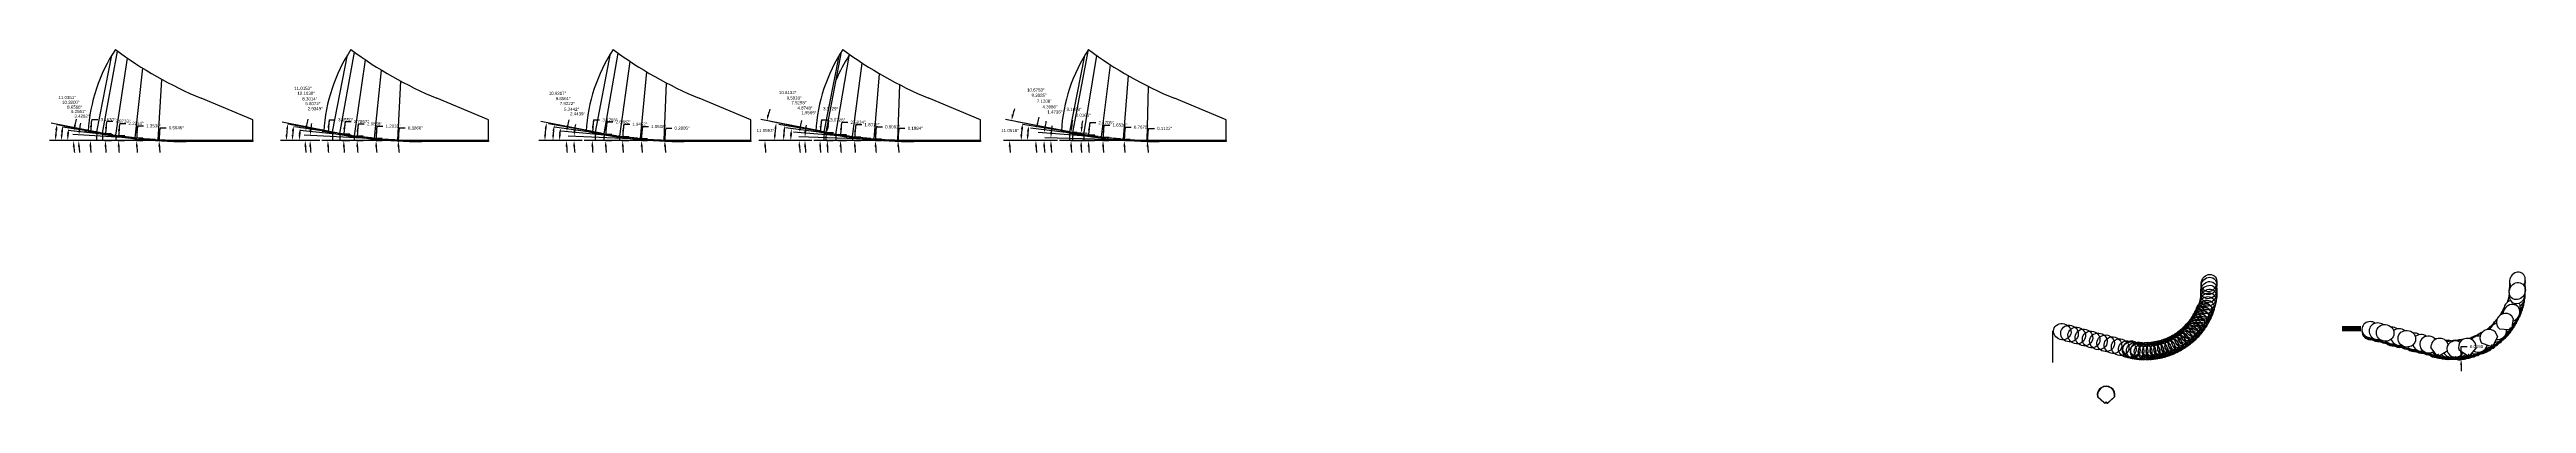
# Model space of a CAD drawing. Header units: inches. Extents: x 57 to 298, y -41 to 19.
# Drawn here: x 224.3 to 298.4, y -41.4 to -30.8 of the extents above; entities that cross this region are included whole.
import ezdxf

# ---------------------------------------------------------------- set-up
doc = ezdxf.new("R2010")
doc.units = ezdxf.units.IN
doc.header["$MEASUREMENT"] = 0
doc.header["$PDMODE"] = 35
doc.layers.get('Defpoints').update_dxf_attribs({"color": 10})
for name, color, linetype, true_color in [('Blade_1', 30, 'Continuous', 0xff7f00), ('Blade_2', 7, 'Continuous', 0xcccc00), ('Blade_3', 7, 'Continuous', 0x00cc00), ('Blade_4', 7, 'Continuous', 0x00cccc), ('Blade_5', 7, 'Continuous', 0x0066cc), ('Blade_6', 7, 'Continuous', 0xc880f5)]:
    doc.layers.add(name, color=color, linetype=linetype, true_color=true_color)
doc.styles.get("Standard").update_dxf_attribs({"font": 'arial.ttf'})
doc.dimstyles.get("Standard").update_dxf_attribs({"dimtxt": 0.09375, "dimasz": 0.18, "dimexe": 0.18, "dimexo": 0.0625, "dimgap": 0.09, "dimtad": 0, "dimtih": 1, "dimtoh": 1, "dimdec": 4, "dimzin": 0, "dimdsep": 46, "dimtxsty": 'Standard', "dimcen": 0.09, "dimadec": 4, "dimazin": 0, "dimtfac": 1, "dimtdec": 4, "dimtofl": 0, "dimtmove": 0, "dimatfit": 3, "dimfxl": 1, "dimtolj": 1, "dimtzin": 0, "dimarcsym": 0})

# ---------------------------------------------------------------- blocks, each defined once
blk = doc.blocks.new('*D397')
at = {"layer": 'Blade_2', "color": 0, "lineweight": -2, "transparency": 16777216}
for p, q in [((227.605, -33.147), (227.785, -33.147)), ((227.615, -33.507), (227.759, -33.508)), ((227.615, -33.531), (227.759, -33.531))]:
    blk.add_line(p, q, dxfattribs=at)
for start, end in [(172.14514, 179.49538), (172.14892, 175.82215), (183.67323, 187.34646)]:
    blk.add_arc((230.387, -33.531), 2.808, start, end, dxfattribs=at)
at = {"layer": 'Blade_2', "color": 0, "transparency": 16777216}
for points in [[(227.617, -33.328), (227.557, -33.325), (227.579, -33.506)], [(227.555, -33.712), (227.615, -33.71), (227.579, -33.531)]]:
    blk.add_solid(points, dxfattribs=at)
at = {"layer": 'Defpoints', "color": 0, "transparency": 16777216}
for p in [(227.552, -33.506), (227.552, -33.531), (227.579, -33.523), (230.387, -33.531)]:
    blk.add_point(p, dxfattribs=at)
at = {"layer": 'Blade_2', "color": 0, "transparency": 16777216, "insert": (228.095, -33.147), "char_height": 0.09375, "attachment_point": 5}
blk.add_mtext('\\A1;0.5046°', dxfattribs=at)
blk = doc.blocks.new('*D398')
at = {"layer": 'Blade_2', "color": 0, "lineweight": -2, "transparency": 16777216}
for p, q in [((226.934, -33.09), (227.114, -33.09)), ((226.927, -33.531), (227.086, -33.531)), ((226.928, -33.449), (227.087, -33.453))]:
    blk.add_line(p, q, dxfattribs=at)
for start, end in [(172.71871, 178.64703), (172.72069, 175.68386), (182.96317, 185.92634)]:
    blk.add_arc((230.387, -33.531), 3.481, start, end, dxfattribs=at)
at = {"layer": 'Blade_2', "color": 0, "transparency": 16777216}
for points in [[(226.946, -33.271), (226.886, -33.268), (226.907, -33.449)], [(226.881, -33.712), (226.941, -33.71), (226.906, -33.531)]]:
    blk.add_solid(points, dxfattribs=at)
at = {"layer": 'Defpoints', "color": 0, "transparency": 16777216}
for p in [(226.864, -33.531), (226.865, -33.448), (226.907, -33.504), (230.387, -33.531)]:
    blk.add_point(p, dxfattribs=at)
at = {"layer": 'Blade_2', "color": 0, "transparency": 16777216, "insert": (227.419, -33.09), "char_height": 0.09375, "attachment_point": 5}
blk.add_mtext('\\A1;1.3530°', dxfattribs=at)
blk = doc.blocks.new('*D399')
at = {"color": 0, "lineweight": -2, "transparency": 16777216}
for p, q in [((296.461, -39.875), (296.461, -39.695)), ((296.461, -39.695), (296.641, -39.695)), ((296.399, -40.055), (296.281, -40.055)), ((296.399, -40.071), (296.281, -40.071)), ((296.461, -40.251), (296.461, -40.431))]:
    blk.add_line(p, q, dxfattribs=at)
at = {"color": 0, "transparency": 16777216}
for points in [[(296.431, -39.875), (296.491, -39.875), (296.461, -40.055)], [(296.431, -40.251), (296.491, -40.251), (296.461, -40.071)]]:
    blk.add_solid(points, dxfattribs=at)
at = {"layer": 'Blade_2', "color": 0, "lineweight": -2, "transparency": 16777216}
for p, q in [((226.398, -33.016), (226.578, -33.016)), ((226.344, -33.531), (226.545, -33.531)), ((226.347, -33.374), (226.548, -33.382))]:
    blk.add_line(p, q, dxfattribs=at)
for start, end in [(172.64868, 177.7786), (172.64996, 175.21428), (182.56432, 185.12864)]:
    blk.add_arc((230.387, -33.531), 4.022, start, end, dxfattribs=at)
at = {"layer": 'Blade_2', "color": 0, "transparency": 16777216}
for points in [[(226.409, -33.197), (226.349, -33.194), (226.368, -33.375)], [(226.339, -33.712), (226.399, -33.71), (226.365, -33.531)]]:
    blk.add_solid(points, dxfattribs=at)
at = {"layer": 'Defpoints', "color": 0, "transparency": 16777216}
for p in [(226.282, -33.531), (226.285, -33.372), (226.365, -33.479), (230.387, -33.531), (296.461, -40.055), (296.462, -40.055), (296.462, -40.071)]:
    blk.add_point(p, dxfattribs=at)
at = {"color": 0, "transparency": 16777216, "insert": (296.925, -39.695), "char_height": 0.0938, "attachment_point": 5}
blk.add_mtext('\\A1;0.0158', dxfattribs=at)
at = {"layer": 'Blade_2', "color": 0, "transparency": 16777216, "insert": (226.888, -33.016), "char_height": 0.09375, "attachment_point": 5}
blk.add_mtext('\\A1;2.2214°', dxfattribs=at)
blk = doc.blocks.new('*D400')
at = {"layer": 'Blade_2', "color": 0, "lineweight": -2, "transparency": 16777216}
for p, q in [((225.947, -33.308), (226.157, -33.319)), ((226.009, -32.951), (226.189, -32.951)), ((225.942, -33.531), (226.151, -33.531))]:
    blk.add_line(p, q, dxfattribs=at)
for start, end in [(172.45461, 177.12674), (172.45558, 174.79116), (182.33558, 184.67116)]:
    blk.add_arc((230.387, -33.531), 4.416, start, end, dxfattribs=at)
at = {"layer": 'Blade_2', "color": 0, "transparency": 16777216}
for points in [[(226.019, -33.132), (225.96, -33.128), (225.977, -33.31)], [(225.945, -33.712), (226.005, -33.71), (225.971, -33.531)]]:
    blk.add_solid(points, dxfattribs=at)
at = {"layer": 'Defpoints', "color": 0, "transparency": 16777216}
for p in [(225.885, -33.305), (225.879, -33.531), (225.972, -33.457), (230.387, -33.531)]:
    blk.add_point(p, dxfattribs=at)
at = {"layer": 'Blade_2', "color": 0, "transparency": 16777216, "insert": (226.5, -32.951), "char_height": 0.09375, "attachment_point": 5}
blk.add_mtext('\\A1;2.8733°', dxfattribs=at)
blk = doc.blocks.new('*D401')
at = {"layer": 'Blade_2', "color": 0, "lineweight": -2, "transparency": 16777216}
for p, q in [((225.651, -33.269), (225.348, -33.253)), ((225.561, -32.904), (225.741, -32.904)), ((225.644, -33.531), (225.341, -33.531))]:
    blk.add_line(p, q, dxfattribs=at)
for start, end in [(172.59763, 176.83695), (172.59835, 174.71765), (182.1193, 184.2386)]:
    blk.add_arc((230.387, -33.531), 4.867, start, end, dxfattribs=at)
at = {"layer": 'Blade_2', "color": 0, "transparency": 16777216}
for points in [[(225.571, -33.085), (225.511, -33.081), (225.528, -33.263)], [(225.494, -33.712), (225.554, -33.711), (225.521, -33.531)]]:
    blk.add_solid(points, dxfattribs=at)
at = {"layer": 'Defpoints', "color": 0, "transparency": 16777216}
for p in [(225.714, -33.273), (225.521, -33.442), (225.706, -33.531), (230.387, -33.531)]:
    blk.add_point(p, dxfattribs=at)
at = {"layer": 'Blade_2', "color": 0, "transparency": 16777216, "insert": (226.051, -32.904), "char_height": 0.09375, "attachment_point": 5}
blk.add_mtext('\\A1;3.1630°', dxfattribs=at)
blk = doc.blocks.new('*D402')
at = {"layer": 'Blade_2', "color": 0, "lineweight": -2, "transparency": 16777216}
for p, q in [((225.34, -33.531), (224.994, -33.531)), ((227.46, -33.501), (225, -33.353))]:
    blk.add_line(p, q, dxfattribs=at)
for start, end in [(169.19276, 172.88328), (183.69053, 187.38105)]:
    blk.add_arc((227.969, -33.531), 2.795, start, end, dxfattribs=at)
at = {"layer": 'Blade_2', "color": 0, "transparency": 16777216}
for points in [[(225.226, -33.188), (225.166, -33.182), (225.179, -33.364)], [(225.15, -33.712), (225.21, -33.71), (225.174, -33.531)]]:
    blk.add_solid(points, dxfattribs=at)
at = {"layer": 'Defpoints', "color": 0, "transparency": 16777216}
for p in [(225.175, -33.475), (225.403, -33.531), (227.523, -33.504), (227.552, -33.506), (230.387, -33.531)]:
    blk.add_point(p, dxfattribs=at)
at = {"layer": 'Blade_2', "color": 0, "transparency": 16777216, "insert": (225.272, -32.799), "char_height": 0.09375, "attachment_point": 5}
blk.add_mtext('\\A1;3.4262°', dxfattribs=at)
blk = doc.blocks.new('*D403')
at = {"layer": 'Blade_2', "color": 0, "lineweight": -2, "transparency": 16777216}
for p, q in [((226.773, -33.438), (224.854, -33.228)), ((225.34, -33.531), (224.838, -33.531))]:
    blk.add_line(p, q, dxfattribs=at)
for start, end in [(165.82764, 169.78576), (183.95812, 187.91623)]:
    blk.add_arc((227.624, -33.531), 2.606, start, end, dxfattribs=at)
at = {"layer": 'Blade_2', "color": 0, "transparency": 16777216}
for points in [[(225.089, -33.073), (225.029, -33.065), (225.033, -33.247)], [(224.994, -33.712), (225.054, -33.71), (225.018, -33.531)]]:
    blk.add_solid(points, dxfattribs=at)
at = {"layer": 'Defpoints', "color": 0, "transparency": 16777216}
for p in [(225.019, -33.436), (225.403, -33.531), (226.835, -33.445), (226.865, -33.448), (230.387, -33.531)]:
    blk.add_point(p, dxfattribs=at)
at = {"layer": 'Blade_2', "color": 0, "transparency": 16777216, "insert": (225.167, -32.662), "char_height": 0.09375, "attachment_point": 5}
blk.add_mtext('\\A1;6.2561°', dxfattribs=at)
blk = doc.blocks.new('*D404')
at = {"layer": 'Blade_2', "color": 0, "lineweight": -2, "transparency": 16777216}
for p, q in [((226.193, -33.358), (224.693, -33.13)), ((225.34, -33.531), (224.663, -33.531))]:
    blk.add_line(p, q, dxfattribs=at)
blk.add_arc((227.33, -33.531), 2.487, 175.49084, 175.85234, dxfattribs=at)
at = {"layer": 'Blade_2', "color": 0, "transparency": 16777216}
for points in [[(224.879, -33.352), (224.819, -33.35), (224.843, -33.531)], [(224.821, -33.332), (224.88, -33.339), (224.871, -33.157)]]:
    blk.add_solid(points, dxfattribs=at)
at = {"layer": 'Defpoints', "color": 0, "transparency": 16777216}
for p in [(224.846, -33.406), (225.403, -33.531), (226.255, -33.367), (226.285, -33.372), (230.387, -33.531)]:
    blk.add_point(p, dxfattribs=at)
at = {"layer": 'Blade_2', "color": 0, "transparency": 16777216, "insert": (225.054, -32.529), "char_height": 0.09375, "attachment_point": 5}
blk.add_mtext('\\A1;8.6568°', dxfattribs=at)
blk = doc.blocks.new('*D405')
at = {"layer": 'Blade_2', "color": 0, "lineweight": -2, "transparency": 16777216}
for p, q in [((225.794, -33.289), (224.519, -33.056)), ((225.34, -33.531), (224.476, -33.531))]:
    blk.add_line(p, q, dxfattribs=at)
blk.add_arc((227.126, -33.531), 2.47, 173.85656, 175.82348, dxfattribs=at)
at = {"layer": 'Blade_2', "color": 0, "transparency": 16777216}
for points in [[(224.692, -33.352), (224.633, -33.35), (224.656, -33.531)], [(224.64, -33.263), (224.7, -33.271), (224.696, -33.089)]]:
    blk.add_solid(points, dxfattribs=at)
at = {"layer": 'Defpoints', "color": 0, "transparency": 16777216}
for p in [(225.855, -33.3), (225.885, -33.305), (224.66, -33.383), (225.403, -33.531), (230.387, -33.531)]:
    blk.add_point(p, dxfattribs=at)
at = {"layer": 'Blade_2', "color": 0, "transparency": 16777216, "insert": (224.937, -32.387), "char_height": 0.09375, "attachment_point": 5}
blk.add_mtext('\\A1;10.3200°', dxfattribs=at)
blk = doc.blocks.new('*D406')
at = {"layer": 'Blade_2', "color": 0, "lineweight": -2, "transparency": 16777216}
for p, q in [((225.623, -33.255), (224.35, -33.007)), ((225.34, -33.531), (224.299, -33.531))]:
    blk.add_line(p, q, dxfattribs=at)
blk.add_arc((227.038, -33.531), 2.559, 172.99641, 175.9685, dxfattribs=at)
at = {"layer": 'Blade_2', "color": 0, "transparency": 16777216}
for points in [[(224.516, -33.352), (224.456, -33.35), (224.479, -33.531)], [(224.469, -33.214), (224.528, -33.224), (224.527, -33.041)]]:
    blk.add_solid(points, dxfattribs=at)
at = {"layer": 'Defpoints', "color": 0, "transparency": 16777216}
for p in [(225.684, -33.267), (225.714, -33.273), (224.484, -33.367), (225.403, -33.531), (230.387, -33.531)]:
    blk.add_point(p, dxfattribs=at)
at = {"layer": 'Blade_2', "color": 0, "transparency": 16777216, "insert": (224.828, -32.242), "char_height": 0.09375, "attachment_point": 5}
blk.add_mtext('\\A1;11.0351°', dxfattribs=at)
blk = doc.blocks.new('*D423')
at = {"layer": 'Blade_3', "color": 0, "lineweight": -2, "transparency": 16777216}
for p, q in [((234.761, -33.154), (234.941, -33.154)), ((234.785, -33.513), (234.914, -33.514)), ((234.785, -33.531), (234.914, -33.531))]:
    blk.add_line(p, q, dxfattribs=at)
for start, end in [(171.97725, 179.61338), (171.98148, 175.79743), (183.81595, 187.6319)]:
    blk.add_arc((237.438, -33.531), 2.703, start, end, dxfattribs=at)
at = {"layer": 'Blade_3', "color": 0, "transparency": 16777216}
for points in [[(234.772, -33.334), (234.712, -33.332), (234.734, -33.513)], [(234.71, -33.712), (234.77, -33.71), (234.734, -33.531)]]:
    blk.add_solid(points, dxfattribs=at)
at = {"layer": 'Defpoints', "color": 0, "transparency": 16777216}
for p in [(234.722, -33.513), (234.722, -33.531), (234.734, -33.525), (237.438, -33.531)]:
    blk.add_point(p, dxfattribs=at)
at = {"layer": 'Blade_3', "color": 0, "transparency": 16777216, "insert": (235.25, -33.154), "char_height": 0.09375, "attachment_point": 5}
blk.add_mtext('\\A1;0.3866°', dxfattribs=at)
blk = doc.blocks.new('*D424')
at = {"layer": 'Blade_3', "color": 0, "lineweight": -2, "transparency": 16777216}
for p, q in [((234.097, -33.101), (234.277, -33.101)), ((234.086, -33.531), (234.25, -33.531)), ((234.087, -33.461), (234.25, -33.464))]:
    blk.add_line(p, q, dxfattribs=at)
for start, end in [(172.66954, 178.79685), (172.67173, 175.73429), (183.06256, 186.12512)]:
    blk.add_arc((237.438, -33.531), 3.368, start, end, dxfattribs=at)
at = {"layer": 'Blade_3', "color": 0, "transparency": 16777216}
for points in [[(234.109, -33.282), (234.049, -33.279), (234.07, -33.46)], [(234.044, -33.712), (234.104, -33.71), (234.07, -33.531)]]:
    blk.add_solid(points, dxfattribs=at)
at = {"layer": 'Defpoints', "color": 0, "transparency": 16777216}
for p in [(234.023, -33.531), (234.024, -33.459), (234.07, -33.508), (237.438, -33.531)]:
    blk.add_point(p, dxfattribs=at)
at = {"layer": 'Blade_3', "color": 0, "transparency": 16777216, "insert": (234.582, -33.101), "char_height": 0.09375, "attachment_point": 5}
blk.add_mtext('\\A1;1.2032°', dxfattribs=at)
blk = doc.blocks.new('*D425')
at = {"layer": 'Blade_3', "color": 0, "lineweight": -2, "transparency": 16777216}
for p, q in [((233.536, -33.029), (233.716, -33.029)), ((233.481, -33.531), (233.684, -33.531)), ((233.483, -33.387), (233.686, -33.394))]:
    blk.add_line(p, q, dxfattribs=at)
for start, end in [(172.66832, 177.91324), (172.66969, 175.29146), (182.62177, 185.24354)]:
    blk.add_arc((237.438, -33.531), 3.934, start, end, dxfattribs=at)
at = {"layer": 'Blade_3', "color": 0, "transparency": 16777216}
for points in [[(233.547, -33.21), (233.487, -33.206), (233.506, -33.388)], [(233.478, -33.712), (233.538, -33.71), (233.504, -33.531)]]:
    blk.add_solid(points, dxfattribs=at)
at = {"layer": 'Defpoints', "color": 0, "transparency": 16777216}
for p in [(233.418, -33.531), (233.421, -33.385), (233.504, -33.483), (237.438, -33.531)]:
    blk.add_point(p, dxfattribs=at)
at = {"layer": 'Blade_3', "color": 0, "transparency": 16777216, "insert": (234.026, -33.029), "char_height": 0.09375, "attachment_point": 5}
blk.add_mtext('\\A1;2.0868°', dxfattribs=at)
blk = doc.blocks.new('*D426')
at = {"layer": 'Blade_3', "color": 0, "lineweight": -2, "transparency": 16777216}
for p, q in [((233.049, -33.318), (233.288, -33.329)), ((233.141, -32.962), (233.321, -32.962)), ((233.044, -33.531), (233.283, -33.531))]:
    blk.add_line(p, q, dxfattribs=at)
for start, end in [(172.45292, 177.2133), (172.45395, 174.83362), (182.37968, 184.75936)]:
    blk.add_arc((237.438, -33.531), 4.334, start, end, dxfattribs=at)
at = {"layer": 'Blade_3', "color": 0, "transparency": 16777216}
for points in [[(233.151, -33.143), (233.091, -33.139), (233.109, -33.32)], [(233.077, -33.712), (233.137, -33.71), (233.103, -33.531)]]:
    blk.add_solid(points, dxfattribs=at)
at = {"layer": 'Defpoints', "color": 0, "transparency": 16777216}
for p in [(232.987, -33.314), (232.982, -33.531), (233.104, -33.461), (237.438, -33.531)]:
    blk.add_point(p, dxfattribs=at)
at = {"layer": 'Blade_3', "color": 0, "transparency": 16777216, "insert": (233.631, -32.962), "char_height": 0.09375, "attachment_point": 5}
blk.add_mtext('\\A1;2.7867°', dxfattribs=at)
blk = doc.blocks.new('*D427')
at = {"layer": 'Blade_3', "color": 0, "lineweight": -2, "transparency": 16777216}
for p, q in [((232.706, -33.27), (232.457, -33.257)), ((232.67, -32.908), (232.85, -32.908)), ((232.699, -33.531), (232.449, -33.531))]:
    blk.add_line(p, q, dxfattribs=at)
for start, end in [(172.5543, 176.84502), (172.55506, 174.70004), (182.14498, 184.28997)]:
    blk.add_arc((237.438, -33.531), 4.808, start, end, dxfattribs=at)
at = {"layer": 'Blade_3', "color": 0, "transparency": 16777216}
for points in [[(232.68, -33.089), (232.62, -33.085), (232.637, -33.266)], [(232.603, -33.712), (232.663, -33.711), (232.629, -33.531)]]:
    blk.add_solid(points, dxfattribs=at)
at = {"layer": 'Defpoints', "color": 0, "transparency": 16777216}
for p in [(232.769, -33.274), (232.63, -33.443), (232.761, -33.531), (237.438, -33.531)]:
    blk.add_point(p, dxfattribs=at)
at = {"layer": 'Blade_3', "color": 0, "transparency": 16777216, "insert": (233.159, -32.908), "char_height": 0.09375, "attachment_point": 5}
blk.add_mtext('\\A1;3.1550°', dxfattribs=at)
blk = doc.blocks.new('*D428')
at = {"layer": 'Blade_3', "color": 0, "lineweight": -2, "transparency": 16777216}
for p, q in [((232.391, -33.531), (231.915, -33.531)), ((234.63, -33.508), (231.919, -33.369))]:
    blk.add_line(p, q, dxfattribs=at)
for start, end in [(170.15425, 173.60968), (183.45544, 186.91087)]:
    blk.add_arc((235.08, -33.531), 2.985, start, end, dxfattribs=at)
at = {"layer": 'Blade_3', "color": 0, "transparency": 16777216}
for points in [[(232.143, -33.201), (232.083, -33.196), (232.099, -33.378)], [(232.07, -33.712), (232.13, -33.71), (232.095, -33.531)]]:
    blk.add_solid(points, dxfattribs=at)
at = {"layer": 'Defpoints', "color": 0, "transparency": 16777216}
for p in [(232.095, -33.48), (232.453, -33.531), (234.692, -33.511), (234.722, -33.513), (237.438, -33.531)]:
    blk.add_point(p, dxfattribs=at)
at = {"layer": 'Blade_3', "color": 0, "transparency": 16777216, "insert": (232.251, -32.577), "char_height": 0.09375, "attachment_point": 5}
blk.add_mtext('\\A1;2.9349°', dxfattribs=at)
blk = doc.blocks.new('*D429')
at = {"layer": 'Blade_3', "color": 0, "lineweight": -2, "transparency": 16777216}
for p, q in [((233.932, -33.45), (231.785, -33.232)), ((232.391, -33.531), (231.77, -33.531))]:
    blk.add_line(p, q, dxfattribs=at)
for start, end in [(166.76872, 170.48075), (183.71203, 187.42406)]:
    blk.add_arc((234.729, -33.531), 2.779, start, end, dxfattribs=at)
at = {"layer": 'Blade_3', "color": 0, "transparency": 16777216}
for points in [[(232.018, -33.076), (231.959, -33.068), (231.965, -33.25)], [(231.926, -33.712), (231.986, -33.71), (231.95, -33.531)]]:
    blk.add_solid(points, dxfattribs=at)
at = {"layer": 'Defpoints', "color": 0, "transparency": 16777216}
for p in [(231.952, -33.437), (232.453, -33.531), (233.994, -33.456), (234.024, -33.459), (237.438, -33.531)]:
    blk.add_point(p, dxfattribs=at)
at = {"layer": 'Blade_3', "color": 0, "transparency": 16777216, "insert": (232.18, -32.425), "char_height": 0.09375, "attachment_point": 5}
blk.add_mtext('\\A1;5.8072°', dxfattribs=at)
blk = doc.blocks.new('*D430')
at = {"layer": 'Blade_3', "color": 0, "lineweight": -2, "transparency": 16777216}
for p, q in [((233.329, -33.371), (231.625, -33.123)), ((232.391, -33.531), (231.596, -33.531))]:
    blk.add_line(p, q, dxfattribs=at)
blk.add_arc((234.424, -33.531), 2.648, 175.59378, 176.10483, dxfattribs=at)
at = {"layer": 'Blade_3', "color": 0, "transparency": 16777216}
for points in [[(231.812, -33.352), (231.752, -33.35), (231.776, -33.531)], [(231.754, -33.324), (231.813, -33.331), (231.803, -33.149)]]:
    blk.add_solid(points, dxfattribs=at)
at = {"layer": 'Defpoints', "color": 0, "transparency": 16777216}
for p in [(231.779, -33.403), (232.453, -33.531), (233.391, -33.38), (233.421, -33.385), (237.438, -33.531)]:
    blk.add_point(p, dxfattribs=at)
at = {"layer": 'Blade_3', "color": 0, "transparency": 16777216, "insert": (232.089, -32.281), "char_height": 0.09375, "attachment_point": 5}
blk.add_mtext('\\A1;8.3014°', dxfattribs=at)
blk = doc.blocks.new('*D431')
at = {"layer": 'Blade_3', "color": 0, "lineweight": -2, "transparency": 16777216}
for p, q in [((232.896, -33.298), (231.43, -33.037)), ((232.391, -33.531), (231.386, -33.531))]:
    blk.add_line(p, q, dxfattribs=at)
blk.add_arc((234.203, -33.531), 2.636, 173.80893, 176.08728, dxfattribs=at)
at = {"layer": 'Blade_3', "color": 0, "transparency": 16777216}
for points in [[(231.603, -33.352), (231.543, -33.35), (231.566, -33.531)], [(231.552, -33.243), (231.611, -33.251), (231.607, -33.069)]]:
    blk.add_solid(points, dxfattribs=at)
at = {"layer": 'Defpoints', "color": 0, "transparency": 16777216}
for p in [(232.957, -33.309), (232.987, -33.314), (231.571, -33.376), (232.453, -33.531), (237.438, -33.531)]:
    blk.add_point(p, dxfattribs=at)
at = {"layer": 'Blade_3', "color": 0, "transparency": 16777216, "insert": (231.978, -32.116), "char_height": 0.09375, "attachment_point": 5}
blk.add_mtext('\\A1;10.1038°', dxfattribs=at)
blk = doc.blocks.new('*D432')
at = {"layer": 'Blade_3', "color": 0, "lineweight": -2, "transparency": 16777216}
for p, q in [((232.678, -33.256), (231.259, -32.98)), ((232.391, -33.531), (231.206, -33.531))]:
    blk.add_line(p, q, dxfattribs=at)
blk.add_arc((234.091, -33.531), 2.705, 172.79871, 176.18595, dxfattribs=at)
at = {"layer": 'Blade_3', "color": 0, "transparency": 16777216}
for points in [[(231.422, -33.352), (231.362, -33.35), (231.386, -33.531)], [(231.378, -33.187), (231.437, -33.197), (231.436, -33.014)]]:
    blk.add_solid(points, dxfattribs=at)
at = {"layer": 'Defpoints', "color": 0, "transparency": 16777216}
for p in [(232.739, -33.268), (232.769, -33.274), (231.392, -33.358), (232.453, -33.531), (237.438, -33.531)]:
    blk.add_point(p, dxfattribs=at)
at = {"layer": 'Blade_3', "color": 0, "transparency": 16777216, "insert": (231.884, -31.968), "char_height": 0.09375, "attachment_point": 5}
blk.add_mtext('\\A1;11.0153°', dxfattribs=at)
blk = doc.blocks.new('*D443')
at = {"layer": 'Blade_4', "color": 0, "lineweight": -2, "transparency": 16777216}
for p, q in [((242.737, -33.16), (242.917, -33.16)), ((242.752, -33.519), (242.89, -33.519)), ((242.752, -33.531), (242.89, -33.531))]:
    blk.add_line(p, q, dxfattribs=at)
for start, end in [(171.70276, 179.71955), (171.70766, 175.71361), (184.00594, 188.01189)]:
    blk.add_arc((245.285, -33.531), 2.575, start, end, dxfattribs=at)
at = {"layer": 'Blade_4', "color": 0, "transparency": 16777216}
for points in [[(242.747, -33.34), (242.687, -33.337), (242.71, -33.519)], [(242.686, -33.712), (242.746, -33.71), (242.71, -33.531)]]:
    blk.add_solid(points, dxfattribs=at)
at = {"layer": 'Defpoints', "color": 0, "transparency": 16777216}
for p in [(242.689, -33.518), (242.689, -33.531), (242.71, -33.527), (245.285, -33.531)]:
    blk.add_point(p, dxfattribs=at)
at = {"layer": 'Blade_4', "color": 0, "transparency": 16777216, "insert": (243.226, -33.16), "char_height": 0.09375, "attachment_point": 5}
blk.add_mtext('\\A1;0.2805°', dxfattribs=at)
blk = doc.blocks.new('*D444')
at = {"layer": 'Blade_4', "color": 0, "lineweight": -2, "transparency": 16777216}
for p, q in [((242.041, -33.112), (242.221, -33.112)), ((242.046, -33.472), (242.195, -33.474)), ((242.046, -33.531), (242.194, -33.531))]:
    blk.add_line(p, q, dxfattribs=at)
for start, end in [(172.63644, 178.94621), (172.63883, 175.79252), (183.15369, 186.30737)]:
    blk.add_arc((245.285, -33.531), 3.271, start, end, dxfattribs=at)
at = {"layer": 'Blade_4', "color": 0, "transparency": 16777216}
for points in [[(242.053, -33.293), (241.993, -33.29), (242.015, -33.471)], [(241.989, -33.712), (242.049, -33.71), (242.014, -33.531)]]:
    blk.add_solid(points, dxfattribs=at)
at = {"layer": 'Defpoints', "color": 0, "transparency": 16777216}
for p in [(241.983, -33.531), (241.984, -33.47), (242.014, -33.511), (245.285, -33.531)]:
    blk.add_point(p, dxfattribs=at)
at = {"layer": 'Blade_4', "color": 0, "transparency": 16777216, "insert": (242.526, -33.112), "char_height": 0.09375, "attachment_point": 5}
blk.add_mtext('\\A1;1.0538°', dxfattribs=at)
blk = doc.blocks.new('*D445')
at = {"layer": 'Blade_4', "color": 0, "lineweight": -2, "transparency": 16777216}
for p, q in [((241.48, -33.042), (241.66, -33.042)), ((241.42, -33.531), (241.629, -33.531)), ((241.422, -33.4), (241.631, -33.407))]:
    blk.add_line(p, q, dxfattribs=at)
for start, end in [(172.67538, 178.05479), (172.67686, 175.36583), (182.68897, 185.37793)]:
    blk.add_arc((245.285, -33.531), 3.836, start, end, dxfattribs=at)
at = {"layer": 'Blade_4', "color": 0, "transparency": 16777216}
for points in [[(241.492, -33.223), (241.432, -33.219), (241.451, -33.401)], [(241.423, -33.712), (241.483, -33.71), (241.449, -33.531)]]:
    blk.add_solid(points, dxfattribs=at)
at = {"layer": 'Defpoints', "color": 0, "transparency": 16777216}
for p in [(241.357, -33.531), (241.359, -33.398), (241.449, -33.488), (245.285, -33.531)]:
    blk.add_point(p, dxfattribs=at)
at = {"layer": 'Blade_4', "color": 0, "transparency": 16777216, "insert": (241.965, -33.042), "char_height": 0.09375, "attachment_point": 5}
blk.add_mtext('\\A1;1.9452°', dxfattribs=at)
blk = doc.blocks.new('*D446')
at = {"layer": 'Blade_4', "color": 0, "lineweight": -2, "transparency": 16777216}
for p, q in [((240.956, -33.328), (241.125, -33.336)), ((240.976, -32.969), (241.156, -32.969)), ((240.951, -33.531), (241.12, -33.531))]:
    blk.add_line(p, q, dxfattribs=at)
for start, end in [(172.56315, 177.31184), (172.56417, 174.938), (182.37384, 184.74767)]:
    blk.add_arc((245.285, -33.531), 4.345, start, end, dxfattribs=at)
at = {"layer": 'Blade_4', "color": 0, "transparency": 16777216}
for points in [[(240.987, -33.15), (240.927, -33.146), (240.945, -33.327)], [(240.914, -33.712), (240.974, -33.71), (240.94, -33.531)]]:
    blk.add_solid(points, dxfattribs=at)
at = {"layer": 'Defpoints', "color": 0, "transparency": 16777216}
for p in [(240.894, -33.325), (240.889, -33.531), (240.94, -33.463), (245.285, -33.531)]:
    blk.add_point(p, dxfattribs=at)
at = {"layer": 'Blade_4', "color": 0, "transparency": 16777216, "insert": (241.467, -32.969), "char_height": 0.09375, "attachment_point": 5}
blk.add_mtext('\\A1;2.6882°', dxfattribs=at)
blk = doc.blocks.new('*D447')
at = {"layer": 'Blade_4', "color": 0, "lineweight": -2, "transparency": 16777216}
for p, q in [((240.573, -33.274), (240.366, -33.263)), ((240.579, -32.914), (240.759, -32.914)), ((240.566, -33.531), (240.359, -33.531))]:
    blk.add_line(p, q, dxfattribs=at)
for start, end in [(172.53204, 176.87917), (172.53282, 174.706), (182.17317, 184.34634)]:
    blk.add_arc((245.285, -33.531), 4.746, start, end, dxfattribs=at)
at = {"layer": 'Blade_4', "color": 0, "transparency": 16777216}
for points in [[(240.589, -33.095), (240.529, -33.091), (240.546, -33.273)], [(240.512, -33.712), (240.572, -33.711), (240.539, -33.531)]]:
    blk.add_solid(points, dxfattribs=at)
at = {"layer": 'Defpoints', "color": 0, "transparency": 16777216}
for p in [(240.636, -33.278), (240.54, -33.445), (240.629, -33.531), (245.285, -33.531)]:
    blk.add_point(p, dxfattribs=at)
at = {"layer": 'Blade_4', "color": 0, "transparency": 16777216, "insert": (241.068, -32.914), "char_height": 0.09375, "attachment_point": 5}
blk.add_mtext('\\A1;3.1208°', dxfattribs=at)
blk = doc.blocks.new('*D448')
at = {"layer": 'Blade_4', "color": 0, "lineweight": -2, "transparency": 16777216}
for p, q in [((240.238, -33.531), (239.813, -33.531)), ((242.597, -33.514), (239.816, -33.396))]:
    blk.add_line(p, q, dxfattribs=at)
for start, end in [(170.66483, 174.11047), (183.44564, 186.89127)]:
    blk.add_arc((242.987, -33.531), 2.994, start, end, dxfattribs=at)
at = {"layer": 'Blade_4', "color": 0, "transparency": 16777216}
for points in [[(240.039, -33.226), (239.979, -33.222), (239.996, -33.403)], [(239.969, -33.712), (240.029, -33.71), (239.993, -33.531)]]:
    blk.add_solid(points, dxfattribs=at)
at = {"layer": 'Defpoints', "color": 0, "transparency": 16777216}
for p in [(239.994, -33.489), (240.3, -33.531), (242.659, -33.517), (242.689, -33.518), (245.285, -33.531)]:
    blk.add_point(p, dxfattribs=at)
at = {"layer": 'Blade_4', "color": 0, "transparency": 16777216, "insert": (240.102, -32.731), "char_height": 0.09375, "attachment_point": 5}
blk.add_mtext('\\A1;2.4439°', dxfattribs=at)
blk = doc.blocks.new('*D449')
at = {"layer": 'Blade_4', "color": 0, "lineweight": -2, "transparency": 16777216}
for p, q in [((241.892, -33.462), (239.599, -33.247)), ((240.238, -33.531), (239.585, -33.531))]:
    blk.add_line(p, q, dxfattribs=at)
for start, end in [(167.46144, 171.05862), (183.59718, 187.19437)]:
    blk.add_arc((242.633, -33.531), 2.868, start, end, dxfattribs=at)
at = {"layer": 'Blade_4', "color": 0, "transparency": 16777216}
for points in [[(239.83, -33.089), (239.77, -33.082), (239.778, -33.264)], [(239.741, -33.712), (239.801, -33.71), (239.765, -33.531)]]:
    blk.add_solid(points, dxfattribs=at)
at = {"layer": 'Defpoints', "color": 0, "transparency": 16777216}
for p in [(239.767, -33.442), (240.3, -33.531), (241.954, -33.468), (241.984, -33.47), (245.285, -33.531)]:
    blk.add_point(p, dxfattribs=at)
at = {"layer": 'Blade_4', "color": 0, "transparency": 16777216, "insert": (239.922, -32.595), "char_height": 0.09375, "attachment_point": 5}
blk.add_mtext('\\A1;5.3442°', dxfattribs=at)
blk = doc.blocks.new('*D450')
at = {"layer": 'Blade_4', "color": 0, "lineweight": -2, "transparency": 16777216}
for p, q in [((241.268, -33.385), (239.409, -33.126)), ((240.238, -33.531), (239.381, -33.531))]:
    blk.add_line(p, q, dxfattribs=at)
blk.add_arc((242.318, -33.531), 2.757, 175.8197, 176.2581, dxfattribs=at)
at = {"layer": 'Blade_4', "color": 0, "transparency": 16777216}
for points in [[(239.597, -33.352), (239.537, -33.35), (239.561, -33.531)], [(239.538, -33.327), (239.598, -33.333), (239.587, -33.151)]]:
    blk.add_solid(points, dxfattribs=at)
at = {"layer": 'Defpoints', "color": 0, "transparency": 16777216}
for p in [(239.564, -33.404), (240.3, -33.531), (241.33, -33.394), (241.359, -33.398), (245.285, -33.531)]:
    blk.add_point(p, dxfattribs=at)
at = {"layer": 'Blade_4', "color": 0, "transparency": 16777216, "insert": (239.792, -32.425), "char_height": 0.09375, "attachment_point": 5}
blk.add_mtext('\\A1;7.9222°', dxfattribs=at)
blk = doc.blocks.new('*D451')
at = {"layer": 'Blade_4', "color": 0, "lineweight": -2, "transparency": 16777216}
for p, q in [((240.803, -33.309), (239.226, -33.035)), ((240.238, -33.531), (239.183, -33.531))]:
    blk.add_line(p, q, dxfattribs=at)
blk.add_arc((242.08, -33.531), 2.717, 173.93969, 176.20417, dxfattribs=at)
at = {"layer": 'Blade_4', "color": 0, "transparency": 16777216}
for points in [[(239.399, -33.352), (239.339, -33.35), (239.363, -33.531)], [(239.348, -33.24), (239.408, -33.248), (239.403, -33.066)]]:
    blk.add_solid(points, dxfattribs=at)
at = {"layer": 'Defpoints', "color": 0, "transparency": 16777216}
for p in [(240.864, -33.32), (240.894, -33.325), (239.367, -33.375), (240.3, -33.531), (245.285, -33.531)]:
    blk.add_point(p, dxfattribs=at)
at = {"layer": 'Blade_4', "color": 0, "transparency": 16777216, "insert": (239.67, -32.275), "char_height": 0.09375, "attachment_point": 5}
blk.add_mtext('\\A1;9.8561°', dxfattribs=at)
blk = doc.blocks.new('*D452')
at = {"layer": 'Blade_4', "color": 0, "lineweight": -2, "transparency": 16777216}
for p, q in [((240.545, -33.26), (238.996, -32.961)), ((240.238, -33.531), (238.942, -33.531))]:
    blk.add_line(p, q, dxfattribs=at)
blk.add_arc((241.948, -33.531), 2.827, 172.7177, 176.35062, dxfattribs=at)
at = {"layer": 'Blade_4', "color": 0, "transparency": 16777216}
for points in [[(239.157, -33.352), (239.097, -33.35), (239.122, -33.531)], [(239.115, -33.168), (239.174, -33.178), (239.173, -32.995)]]:
    blk.add_solid(points, dxfattribs=at)
at = {"layer": 'Defpoints', "color": 0, "transparency": 16777216}
for p in [(239.127, -33.351), (240.606, -33.272), (240.636, -33.278), (240.3, -33.531), (245.285, -33.531)]:
    blk.add_point(p, dxfattribs=at)
at = {"layer": 'Blade_4', "color": 0, "transparency": 16777216, "insert": (239.5, -32.118), "char_height": 0.09375, "attachment_point": 5}
blk.add_mtext('\\A1;10.9317°', dxfattribs=at)
blk = doc.blocks.new('*D469')
at = {"layer": 'Blade_5', "color": 0, "lineweight": -2, "transparency": 16777216}
for p, q in [((249.716, -33.164), (249.896, -33.164)), ((249.744, -33.523), (249.868, -33.524)), ((249.744, -33.531), (249.868, -33.531))]:
    blk.add_line(p, q, dxfattribs=at)
for start, end in [(171.45287, 179.81157), (171.45843, 175.635), (184.17657, 188.35314)]:
    blk.add_arc((252.158, -33.531), 2.47, start, end, dxfattribs=at)
at = {"layer": 'Blade_5', "color": 0, "transparency": 16777216}
for points in [[(249.725, -33.344), (249.666, -33.342), (249.688, -33.523)], [(249.665, -33.712), (249.725, -33.71), (249.688, -33.531)]]:
    blk.add_solid(points, dxfattribs=at)
at = {"layer": 'Defpoints', "color": 0, "transparency": 16777216}
for p in [(249.681, -33.523), (249.681, -33.531), (249.688, -33.528), (252.158, -33.531)]:
    blk.add_point(p, dxfattribs=at)
at = {"layer": 'Blade_5', "color": 0, "transparency": 16777216, "insert": (250.205, -33.164), "char_height": 0.09375, "attachment_point": 5}
blk.add_mtext('\\A1;0.1884°', dxfattribs=at)
blk = doc.blocks.new('*D470')
at = {"layer": 'Blade_5', "color": 0, "lineweight": -2, "transparency": 16777216}
for p, q in [((249.04, -33.122), (249.22, -33.122)), ((249.033, -33.531), (249.193, -33.531)), ((249.034, -33.482), (249.193, -33.484))]:
    blk.add_line(p, q, dxfattribs=at)
for start, end in [(172.52976, 179.09168), (172.53245, 175.81207), (183.27962, 186.55923)]:
    blk.add_arc((252.158, -33.531), 3.145, start, end, dxfattribs=at)
at = {"layer": 'Blade_5', "color": 0, "transparency": 16777216}
for points in [[(249.051, -33.303), (248.992, -33.3), (249.013, -33.481)], [(248.988, -33.712), (249.048, -33.71), (249.013, -33.531)]]:
    blk.add_solid(points, dxfattribs=at)
at = {"layer": 'Defpoints', "color": 0, "transparency": 16777216}
for p in [(248.971, -33.481), (248.971, -33.531), (249.013, -33.514), (252.158, -33.531)]:
    blk.add_point(p, dxfattribs=at)
at = {"layer": 'Blade_5', "color": 0, "transparency": 16777216, "insert": (249.529, -33.122), "char_height": 0.09375, "attachment_point": 5}
blk.add_mtext('\\A1;0.9083°', dxfattribs=at)
blk = doc.blocks.new('*D471')
at = {"layer": 'Blade_5', "color": 0, "lineweight": -2, "transparency": 16777216}
for p, q in [((248.423, -33.054), (248.603, -33.054)), ((248.388, -33.531), (248.572, -33.531)), ((248.39, -33.413), (248.574, -33.418))]:
    blk.add_line(p, q, dxfattribs=at)
for start, end in [(172.71941, 178.19885), (172.72098, 175.45991), (182.73893, 185.47787)]:
    blk.add_arc((252.158, -33.531), 3.766, start, end, dxfattribs=at)
at = {"layer": 'Blade_5', "color": 0, "transparency": 16777216}
for points in [[(248.434, -33.235), (248.374, -33.231), (248.394, -33.413)], [(248.367, -33.712), (248.427, -33.71), (248.392, -33.531)]]:
    blk.add_solid(points, dxfattribs=at)
at = {"layer": 'Defpoints', "color": 0, "transparency": 16777216}
for p in [(248.326, -33.531), (248.328, -33.411), (248.393, -33.492), (252.158, -33.531)]:
    blk.add_point(p, dxfattribs=at)
at = {"layer": 'Blade_5', "color": 0, "transparency": 16777216, "insert": (248.908, -33.054), "char_height": 0.09375, "attachment_point": 5}
blk.add_mtext('\\A1;1.8012°', dxfattribs=at)
blk = doc.blocks.new('*D472')
at = {"layer": 'Blade_5', "color": 0, "lineweight": -2, "transparency": 16777216}
for p, q in [((247.893, -33.339), (248.151, -33.35)), ((248.003, -32.984), (248.183, -32.984)), ((247.889, -33.531), (248.147, -33.531))]:
    blk.add_line(p, q, dxfattribs=at)
for start, end in [(172.49395, 177.41656), (172.49509, 174.95583), (182.46074, 184.92147)]:
    blk.add_arc((252.158, -33.531), 4.191, start, end, dxfattribs=at)
at = {"layer": 'Blade_5', "color": 0, "transparency": 16777216}
for points in [[(248.013, -33.165), (247.953, -33.161), (247.971, -33.342)], [(247.941, -33.712), (248.001, -33.71), (247.967, -33.531)]]:
    blk.add_solid(points, dxfattribs=at)
at = {"layer": 'Defpoints', "color": 0, "transparency": 16777216}
for p in [(247.831, -33.336), (247.826, -33.531), (247.967, -33.468), (252.158, -33.531)]:
    blk.add_point(p, dxfattribs=at)
at = {"layer": 'Blade_5', "color": 0, "transparency": 16777216, "insert": (248.493, -32.984), "char_height": 0.09375, "attachment_point": 5}
blk.add_mtext('\\A1;2.5834°', dxfattribs=at)
blk = doc.blocks.new('*D473')
at = {"layer": 'Blade_5', "color": 0, "lineweight": -2, "transparency": 16777216}
for p, q in [((247.475, -33.28), (247.182, -33.264)), ((247.395, -32.915), (247.575, -32.915)), ((247.468, -33.531), (247.175, -33.531))]:
    blk.add_line(p, q, dxfattribs=at)
for start, end in [(172.63182, 176.92739), (172.63257, 174.77998), (182.14741, 184.29482)]:
    blk.add_arc((252.158, -33.531), 4.803, start, end, dxfattribs=at)
at = {"layer": 'Blade_5', "color": 0, "transparency": 16777216}
for points in [[(247.405, -33.096), (247.345, -33.092), (247.362, -33.274)], [(247.329, -33.712), (247.389, -33.711), (247.355, -33.531)]]:
    blk.add_solid(points, dxfattribs=at)
at = {"layer": 'Defpoints', "color": 0, "transparency": 16777216}
for p in [(247.538, -33.283), (247.356, -33.445), (247.531, -33.531), (252.158, -33.531)]:
    blk.add_point(p, dxfattribs=at)
at = {"layer": 'Blade_5', "color": 0, "transparency": 16777216, "insert": (247.884, -32.915), "char_height": 0.09375, "attachment_point": 5}
blk.add_mtext('\\A1;3.0726°', dxfattribs=at)
blk = doc.blocks.new('*D474')
at = {"layer": 'Blade_5', "color": 0, "lineweight": -2, "transparency": 16777216}
for p, q in [((247.111, -33.531), (246.723, -33.531)), ((249.589, -33.52), (246.725, -33.422))]:
    blk.add_line(p, q, dxfattribs=at)
for start, end in [(171.20459, 174.62387), (183.41928, 186.83856)]:
    blk.add_arc((249.92, -33.531), 3.017, start, end, dxfattribs=at)
at = {"layer": 'Blade_5', "color": 0, "transparency": 16777216}
for points in [[(246.946, -33.25), (246.886, -33.247), (246.905, -33.428)], [(246.878, -33.712), (246.938, -33.71), (246.903, -33.531)]]:
    blk.add_solid(points, dxfattribs=at)
at = {"layer": 'Defpoints', "color": 0, "transparency": 16777216}
for p in [(246.903, -33.497), (247.174, -33.531), (249.651, -33.522), (249.681, -33.523), (252.158, -33.531)]:
    blk.add_point(p, dxfattribs=at)
at = {"layer": 'Blade_5', "color": 0, "transparency": 16777216, "insert": (247.021, -32.696), "char_height": 0.09375, "attachment_point": 5}
blk.add_mtext('\\A1;1.9569°', dxfattribs=at)
blk = doc.blocks.new('*D475')
at = {"layer": 'Blade_5', "color": 0, "lineweight": -2, "transparency": 16777216}
for p, q in [((248.879, -33.473), (246.564, -33.275)), ((247.111, -33.531), (246.553, -33.531))]:
    blk.add_line(p, q, dxfattribs=at)
for start, end in [(167.8375, 171.48133), (183.64383, 187.28765)]:
    blk.add_arc((249.564, -33.531), 2.831, start, end, dxfattribs=at)
at = {"layer": 'Blade_5', "color": 0, "transparency": 16777216}
for points in [[(246.794, -33.115), (246.734, -33.108), (246.743, -33.291)], [(246.709, -33.712), (246.768, -33.71), (246.733, -33.531)]]:
    blk.add_solid(points, dxfattribs=at)
at = {"layer": 'Defpoints', "color": 0, "transparency": 16777216}
for p in [(246.734, -33.451), (247.174, -33.531), (248.941, -33.478), (248.971, -33.481), (252.158, -33.531)]:
    blk.add_point(p, dxfattribs=at)
at = {"layer": 'Blade_5', "color": 0, "transparency": 16777216, "insert": (246.905, -32.559), "char_height": 0.09375, "attachment_point": 5}
blk.add_mtext('\\A1;4.8748°', dxfattribs=at)
blk = doc.blocks.new('*D476')
at = {"layer": 'Blade_5', "color": 0, "lineweight": -2, "transparency": 16777216}
for p, q in [((248.236, -33.399), (246.324, -33.146)), ((247.111, -33.531), (246.299, -33.531))]:
    blk.add_line(p, q, dxfattribs=at)
blk.add_arc((249.239, -33.531), 2.76, 176.20756, 176.26262, dxfattribs=at)
at = {"layer": 'Blade_5', "color": 0, "transparency": 16777216}
for points in [[(246.455, -33.346), (246.515, -33.352), (246.503, -33.169)], [(246.515, -33.352), (246.455, -33.35), (246.479, -33.531)]]:
    blk.add_solid(points, dxfattribs=at)
at = {"layer": 'Defpoints', "color": 0, "transparency": 16777216}
for p in [(246.482, -33.41), (247.174, -33.531), (248.298, -33.407), (248.328, -33.411), (252.158, -33.531)]:
    blk.add_point(p, dxfattribs=at)
at = {"layer": 'Blade_5', "color": 0, "transparency": 16777216, "insert": (246.723, -32.398), "char_height": 0.09375, "attachment_point": 5}
blk.add_mtext('\\A1;7.5298°', dxfattribs=at)
blk = doc.blocks.new('*D477')
at = {"layer": 'Blade_5', "color": 0, "lineweight": -2, "transparency": 16777216}
for p, q in [((247.74, -33.32), (246.125, -33.048)), ((247.111, -33.531), (246.085, -33.531))]:
    blk.add_line(p, q, dxfattribs=at)
blk.add_arc((248.986, -33.531), 2.721, 174.19924, 176.20976, dxfattribs=at)
at = {"layer": 'Blade_5', "color": 0, "transparency": 16777216}
for points in [[(246.301, -33.352), (246.241, -33.35), (246.265, -33.531)], [(246.249, -33.252), (246.308, -33.26), (246.303, -33.078)]]:
    blk.add_solid(points, dxfattribs=at)
at = {"layer": 'Defpoints', "color": 0, "transparency": 16777216}
for p in [(247.801, -33.331), (247.831, -33.336), (246.269, -33.379), (247.174, -33.531), (252.158, -33.531)]:
    blk.add_point(p, dxfattribs=at)
at = {"layer": 'Blade_5', "color": 0, "transparency": 16777216, "insert": (246.582, -32.257), "char_height": 0.09375, "attachment_point": 5}
blk.add_mtext('\\A1;9.5910°', dxfattribs=at)
blk = doc.blocks.new('*D478')
at = {"layer": 'Blade_5', "color": 0, "lineweight": -2, "transparency": 16777216}
for p, q in [((247.447, -33.266), (245.871, -32.965)), ((247.111, -33.531), (245.817, -33.531))]:
    blk.add_line(p, q, dxfattribs=at)
blk.add_arc((248.836, -33.531), 2.839, 172.81986, 176.36691, dxfattribs=at)
at = {"layer": 'Blade_5', "color": 0, "transparency": 16777216}
for points in [[(246.033, -33.352), (245.973, -33.35), (245.997, -33.531)], [(245.99, -33.172), (246.049, -33.181), (246.047, -32.998)]]:
    blk.add_solid(points, dxfattribs=at)
at = {"layer": 'Defpoints', "color": 0, "transparency": 16777216}
for p in [(246.003, -33.353), (247.508, -33.277), (247.538, -33.283), (247.174, -33.531), (252.158, -33.531)]:
    blk.add_point(p, dxfattribs=at)
at = {"layer": 'Blade_5', "color": 0, "transparency": 16777216, "insert": (246.387, -32.095), "char_height": 0.09375, "attachment_point": 5}
blk.add_mtext('\\A1;10.8132°', dxfattribs=at)
blk = doc.blocks.new('*D489')
at = {"layer": 'Blade_6', "color": 0, "lineweight": -2, "transparency": 16777216}
for p, q in [((257.18, -33.168), (257.36, -33.168)), ((257.209, -33.527), (257.331, -33.527)), ((257.209, -33.531), (257.331, -33.531))]:
    blk.add_line(p, q, dxfattribs=at)
for start, end in [(171.11721, 179.88781), (171.12363, 175.50572), (184.38209, 188.76418)]:
    blk.add_arc((259.505, -33.531), 2.354, start, end, dxfattribs=at)
at = {"layer": 'Blade_6', "color": 0, "transparency": 16777216}
for points in [[(257.189, -33.348), (257.129, -33.345), (257.151, -33.527)], [(257.128, -33.712), (257.188, -33.71), (257.151, -33.531)]]:
    blk.add_solid(points, dxfattribs=at)
at = {"layer": 'Defpoints', "color": 0, "transparency": 16777216}
for p in [(257.146, -33.526), (257.146, -33.531), (257.151, -33.53), (259.505, -33.531)]:
    blk.add_point(p, dxfattribs=at)
at = {"layer": 'Blade_6', "color": 0, "transparency": 16777216, "insert": (257.669, -33.168), "char_height": 0.09375, "attachment_point": 5}
blk.add_mtext('\\A1;0.1122°', dxfattribs=at)
blk = doc.blocks.new('*D490')
at = {"layer": 'Blade_6', "color": 0, "lineweight": -2, "transparency": 16777216}
for p, q in [((256.484, -33.131), (256.664, -33.131)), ((256.496, -33.531), (256.638, -33.531)), ((256.497, -33.491), (256.638, -33.493))]:
    blk.add_line(p, q, dxfattribs=at)
for start, end in [(172.46012, 179.23251), (172.46308, 175.84779), (183.38471, 186.76943)]:
    blk.add_arc((259.505, -33.531), 3.047, start, end, dxfattribs=at)
at = {"layer": 'Blade_6', "color": 0, "transparency": 16777216}
for points in [[(256.496, -33.312), (256.436, -33.309), (256.458, -33.49)], [(256.433, -33.712), (256.493, -33.71), (256.458, -33.531)]]:
    blk.add_solid(points, dxfattribs=at)
at = {"layer": 'Defpoints', "color": 0, "transparency": 16777216}
for p in [(256.434, -33.49), (256.434, -33.531), (256.458, -33.518), (259.505, -33.531)]:
    blk.add_point(p, dxfattribs=at)
at = {"layer": 'Blade_6', "color": 0, "transparency": 16777216, "insert": (256.974, -33.131), "char_height": 0.09375, "attachment_point": 5}
blk.add_mtext('\\A1;0.7675°', dxfattribs=at)
blk = doc.blocks.new('*D491')
at = {"layer": 'Blade_6', "color": 0, "lineweight": -2, "transparency": 16777216}
for p, q in [((255.85, -33.066), (256.03, -33.066)), ((255.835, -33.531), (256.001, -33.531)), ((255.836, -33.425), (256.002, -33.43))]:
    blk.add_line(p, q, dxfattribs=at)
for start, end in [(172.74571, 178.34616), (172.74738, 175.54677), (182.79939, 185.59878)]:
    blk.add_arc((259.505, -33.531), 3.684, start, end, dxfattribs=at)
at = {"layer": 'Blade_6', "color": 0, "transparency": 16777216}
for points in [[(255.862, -33.247), (255.802, -33.243), (255.822, -33.425)], [(255.795, -33.712), (255.855, -33.71), (255.821, -33.531)]]:
    blk.add_solid(points, dxfattribs=at)
at = {"layer": 'Defpoints', "color": 0, "transparency": 16777216}
for p in [(255.772, -33.531), (255.774, -33.423), (255.821, -33.496), (259.505, -33.531)]:
    blk.add_point(p, dxfattribs=at)
at = {"layer": 'Blade_6', "color": 0, "transparency": 16777216, "insert": (256.335, -33.066), "char_height": 0.09375, "attachment_point": 5}
blk.add_mtext('\\A1;1.6538°', dxfattribs=at)
blk = doc.blocks.new('*D492')
at = {"layer": 'Blade_6', "color": 0, "lineweight": -2, "transparency": 16777216}
for p, q in [((255.31, -33.35), (255.573, -33.361)), ((255.424, -32.995), (255.604, -32.995)), ((255.306, -33.531), (255.569, -33.531))]:
    blk.add_line(p, q, dxfattribs=at)
for start, end in [(172.51669, 177.52955), (172.51789, 175.02372), (182.50583, 185.01166)]:
    blk.add_arc((259.505, -33.531), 4.116, start, end, dxfattribs=at)
at = {"layer": 'Blade_6', "color": 0, "transparency": 16777216}
for points in [[(255.435, -33.176), (255.375, -33.172), (255.393, -33.354)], [(255.363, -33.712), (255.423, -33.71), (255.389, -33.531)]]:
    blk.add_solid(points, dxfattribs=at)
at = {"layer": 'Defpoints', "color": 0, "transparency": 16777216}
for p in [(255.247, -33.347), (255.243, -33.531), (255.39, -33.472), (259.505, -33.531)]:
    blk.add_point(p, dxfattribs=at)
at = {"layer": 'Blade_6', "color": 0, "transparency": 16777216, "insert": (255.915, -32.995), "char_height": 0.09375, "attachment_point": 5}
blk.add_mtext('\\A1;2.4705°', dxfattribs=at)
blk = doc.blocks.new('*D493')
at = {"layer": 'Blade_6', "color": 0, "lineweight": -2, "transparency": 16777216}
for p, q in [((254.98, -33.293), (255.351, -33.312)), ((254.974, -33.531), (255.346, -33.531))]:
    blk.add_line(p, q, dxfattribs=at)
for start, end in [(172.23028, 174.60684), (182.37656, 184.75312)]:
    blk.add_arc((259.505, -33.531), 4.34, start, end, dxfattribs=at)
at = {"layer": 'Blade_6', "color": 0, "transparency": 16777216}
for points in [[(255.215, -33.125), (255.155, -33.121), (255.172, -33.303)], [(255.139, -33.712), (255.199, -33.71), (255.166, -33.531)]]:
    blk.add_solid(points, dxfattribs=at)
at = {"layer": 'Defpoints', "color": 0, "transparency": 16777216}
for p in [(254.918, -33.289), (254.911, -33.531), (255.166, -33.455), (259.505, -33.531)]:
    blk.add_point(p, dxfattribs=at)
at = {"layer": 'Blade_6', "color": 0, "transparency": 16777216, "insert": (255.232, -32.774), "char_height": 0.09375, "attachment_point": 5}
blk.add_mtext('\\A1;3.0166°', dxfattribs=at)
blk = doc.blocks.new('*D494')
at = {"layer": 'Blade_6', "color": 0, "lineweight": -2, "transparency": 16777216}
for p, q in [((254.459, -33.531), (254.082, -33.531)), ((257.054, -33.524), (254.083, -33.448))]:
    blk.add_line(p, q, dxfattribs=at)
for start, end in [(171.79289, 175.15967), (183.36677, 186.73355)]:
    blk.add_arc((257.326, -33.531), 3.064, start, end, dxfattribs=at)
at = {"layer": 'Blade_6', "color": 0, "transparency": 16777216}
for points in [[(254.303, -33.274), (254.243, -33.271), (254.263, -33.452)], [(254.237, -33.712), (254.297, -33.71), (254.262, -33.531)]]:
    blk.add_solid(points, dxfattribs=at)
at = {"layer": 'Defpoints', "color": 0, "transparency": 16777216}
for p in [(254.262, -33.505), (254.521, -33.531), (257.116, -33.526), (257.146, -33.526), (259.505, -33.531)]:
    blk.add_point(p, dxfattribs=at)
at = {"layer": 'Blade_6', "color": 0, "transparency": 16777216, "insert": (254.384, -32.675), "char_height": 0.09375, "attachment_point": 5}
blk.add_mtext('\\A1;1.4736°', dxfattribs=at)
blk = doc.blocks.new('*D495')
at = {"layer": 'Blade_6', "color": 0, "lineweight": -2, "transparency": 16777216}
for p, q in [((256.342, -33.483), (253.886, -33.294)), ((254.459, -33.531), (253.877, -33.531))]:
    blk.add_line(p, q, dxfattribs=at)
for start, end in [(168.51756, 172.05946), (183.5419, 187.0838)]:
    blk.add_arc((256.969, -33.531), 2.912, start, end, dxfattribs=at)
at = {"layer": 'Blade_6', "color": 0, "transparency": 16777216}
for points in [[(254.114, -33.132), (254.055, -33.126), (254.065, -33.308)], [(254.032, -33.712), (254.092, -33.71), (254.057, -33.531)]]:
    blk.add_solid(points, dxfattribs=at)
at = {"layer": 'Defpoints', "color": 0, "transparency": 16777216}
for p in [(254.058, -33.457), (254.521, -33.531), (256.404, -33.488), (256.434, -33.49), (259.505, -33.531)]:
    blk.add_point(p, dxfattribs=at)
at = {"layer": 'Blade_6', "color": 0, "transparency": 16777216, "insert": (254.238, -32.521), "char_height": 0.09375, "attachment_point": 5}
blk.add_mtext('\\A1;4.3986°', dxfattribs=at)
blk = doc.blocks.new('*D496')
at = {"layer": 'Blade_6', "color": 0, "lineweight": -2, "transparency": 16777216}
for p, q in [((255.682, -33.412), (253.656, -33.159)), ((254.459, -33.531), (253.633, -33.531))]:
    blk.add_line(p, q, dxfattribs=at)
for start, end in [(165.57322, 169.22619), (183.65297, 187.30594)]:
    blk.add_arc((256.636, -33.531), 2.824, start, end, dxfattribs=at)
at = {"layer": 'Blade_6', "color": 0, "transparency": 16777216}
for points in [[(253.892, -33.008), (253.833, -32.999), (253.834, -33.181)], [(253.788, -33.712), (253.848, -33.71), (253.813, -33.531)]]:
    blk.add_solid(points, dxfattribs=at)
at = {"layer": 'Defpoints', "color": 0, "transparency": 16777216}
for p in [(253.815, -33.414), (254.521, -33.531), (255.744, -33.42), (255.774, -33.423), (259.505, -33.531)]:
    blk.add_point(p, dxfattribs=at)
at = {"layer": 'Blade_6', "color": 0, "transparency": 16777216, "insert": (254.07, -32.353), "char_height": 0.09375, "attachment_point": 5}
blk.add_mtext('\\A1;7.1208°', dxfattribs=at)
blk = doc.blocks.new('*D497')
at = {"layer": 'Blade_6', "color": 0, "lineweight": -2, "transparency": 16777216}
for p, q in [((255.156, -33.332), (253.422, -33.048)), ((254.459, -33.531), (253.383, -33.531))]:
    blk.add_line(p, q, dxfattribs=at)
blk.add_arc((256.369, -33.531), 2.806, 174.37335, 176.32412, dxfattribs=at)
at = {"layer": 'Blade_6', "color": 0, "transparency": 16777216}
for points in [[(253.599, -33.352), (253.539, -33.35), (253.563, -33.531)], [(253.547, -33.252), (253.606, -33.26), (253.6, -33.078)]]:
    blk.add_solid(points, dxfattribs=at)
at = {"layer": 'Defpoints', "color": 0, "transparency": 16777216}
for p in [(255.218, -33.343), (255.247, -33.347), (253.567, -33.379), (254.521, -33.531), (259.505, -33.531)]:
    blk.add_point(p, dxfattribs=at)
at = {"layer": 'Blade_6', "color": 0, "transparency": 16777216, "insert": (253.911, -32.177), "char_height": 0.09375, "attachment_point": 5}
blk.add_mtext('\\A1;9.3025°', dxfattribs=at)
blk = doc.blocks.new('*D498')
at = {"layer": 'Blade_6', "color": 0, "lineweight": -2, "transparency": 16777216}
for p, q in [((254.827, -33.272), (253.245, -32.974)), ((254.459, -33.531), (253.193, -33.531))]:
    blk.add_line(p, q, dxfattribs=at)
blk.add_arc((256.2, -33.531), 2.828, 172.97283, 176.35191, dxfattribs=at)
at = {"layer": 'Blade_6', "color": 0, "transparency": 16777216}
for points in [[(253.409, -33.352), (253.349, -33.35), (253.373, -33.531)], [(253.364, -33.181), (253.424, -33.19), (253.422, -33.007)]]:
    blk.add_solid(points, dxfattribs=at)
at = {"layer": 'Defpoints', "color": 0, "transparency": 16777216}
for p in [(254.888, -33.284), (254.918, -33.289), (253.378, -33.356), (254.521, -33.531), (259.505, -33.531)]:
    blk.add_point(p, dxfattribs=at)
at = {"layer": 'Blade_6', "color": 0, "transparency": 16777216, "insert": (253.812, -32.018), "char_height": 0.09375, "attachment_point": 5}
blk.add_mtext('\\A1;10.6753°', dxfattribs=at)
blk = doc.blocks.new('*D501')
at = {"layer": 'Blade_6', "color": 0, "lineweight": -2, "transparency": 16777216}
for p, q in [((254.751, -33.257), (252.907, -32.897)), ((254.459, -33.531), (252.846, -33.531))]:
    blk.add_line(p, q, dxfattribs=at)
for start, end in [(162.354, 165.65108), (183.29708, 186.59417)]:
    blk.add_arc((256.154, -33.531), 3.128, start, end, dxfattribs=at)
at = {"layer": 'Blade_6', "color": 0, "transparency": 16777216}
for points in [[(253.152, -32.762), (253.094, -32.749), (253.084, -32.931)], [(253.001, -33.712), (253.061, -33.71), (253.026, -33.531)]]:
    blk.add_solid(points, dxfattribs=at)
at = {"layer": 'Defpoints', "color": 0, "transparency": 16777216}
for p in [(253.051, -33.13), (254.813, -33.269), (254.828, -33.272), (254.521, -33.531), (259.505, -33.531)]:
    blk.add_point(p, dxfattribs=at)
at = {"layer": 'Blade_6', "color": 0, "transparency": 16777216, "insert": (253.04, -33.23), "char_height": 0.09375, "attachment_point": 5}
blk.add_mtext('\\A1;11.0518°', dxfattribs=at)
blk = doc.blocks.new('*D502')
at = {"layer": 'Blade_6', "color": 0, "lineweight": -2, "transparency": 16777216}
for p, q in [((254.89, -33.276), (255.051, -33.284)), ((254.883, -33.531), (255.045, -33.531))]:
    blk.add_line(p, q, dxfattribs=at)
for start, end in [(172.38531, 174.60771), (182.2224, 184.44479)]:
    blk.add_arc((259.505, -33.531), 4.641, start, end, dxfattribs=at)
at = {"layer": 'Blade_6', "color": 0, "transparency": 16777216}
for points in [[(254.915, -33.097), (254.855, -33.093), (254.872, -33.274)], [(254.838, -33.712), (254.898, -33.711), (254.865, -33.531)]]:
    blk.add_solid(points, dxfattribs=at)
at = {"layer": 'Defpoints', "color": 0, "transparency": 16777216}
for p in [(254.828, -33.272), (254.82, -33.531), (254.865, -33.446), (259.505, -33.531)]:
    blk.add_point(p, dxfattribs=at)
at = {"layer": 'Blade_6', "color": 0, "transparency": 16777216, "insert": (254.959, -32.598), "char_height": 0.09375, "attachment_point": 5}
blk.add_mtext('\\A1;3.1699°', dxfattribs=at)
blk = doc.blocks.new('*D507')
at = {"layer": 'Blade_5', "color": 0, "lineweight": -2, "transparency": 16777216}
for p, q in [((247.39, -33.254), (245.587, -32.902)), ((247.111, -33.531), (245.526, -33.531))]:
    blk.add_line(p, q, dxfattribs=at)
for start, end in [(162.28491, 165.61281), (183.3279, 186.65581)]:
    blk.add_arc((248.806, -33.531), 3.099, start, end, dxfattribs=at)
at = {"layer": 'Blade_5', "color": 0, "transparency": 16777216}
for points in [[(245.833, -32.768), (245.774, -32.754), (245.764, -32.937)], [(245.682, -33.712), (245.742, -33.71), (245.706, -33.531)]]:
    blk.add_solid(points, dxfattribs=at)
at = {"layer": 'Defpoints', "color": 0, "transparency": 16777216}
for p in [(245.732, -33.133), (247.451, -33.266), (247.479, -33.272), (247.174, -33.531), (252.158, -33.531)]:
    blk.add_point(p, dxfattribs=at)
at = {"layer": 'Blade_5', "color": 0, "transparency": 16777216, "insert": (245.721, -33.232), "char_height": 0.09375, "attachment_point": 5}
blk.add_mtext('\\A1;11.0593°', dxfattribs=at)
blk = doc.blocks.new('*D508')
at = {"layer": 'Blade_5', "color": 0, "lineweight": -2, "transparency": 16777216}
for p, q in [((247.541, -33.275), (247.759, -33.287)), ((247.534, -33.531), (247.752, -33.531))]:
    blk.add_line(p, q, dxfattribs=at)
for start, end in [(172.32918, 174.57812), (182.24894, 184.49788)]:
    blk.add_arc((252.158, -33.531), 4.586, start, end, dxfattribs=at)
at = {"layer": 'Blade_5', "color": 0, "transparency": 16777216}
for points in [[(247.622, -33.1), (247.563, -33.096), (247.579, -33.277)], [(247.546, -33.712), (247.606, -33.71), (247.572, -33.531)]]:
    blk.add_solid(points, dxfattribs=at)
at = {"layer": 'Defpoints', "color": 0, "transparency": 16777216}
for p in [(247.479, -33.272), (247.471, -33.531), (247.573, -33.446), (252.158, -33.531)]:
    blk.add_point(p, dxfattribs=at)
at = {"layer": 'Blade_5', "color": 0, "transparency": 16777216, "insert": (247.672, -32.578), "char_height": 0.09375, "attachment_point": 5}
blk.add_mtext('\\A1;3.1729°', dxfattribs=at)

msp = doc.modelspace()

# ---------------------------------------------------------------- linework, layer by layer
for p, q in [((230.38727, -32.90612), (228.83884, -32.26474)), ((237.43757, -32.90612), (235.88915, -32.26474)), ((245.28478, -32.90612), (243.73636, -32.26474)), ((252.15818, -32.90612), (250.60976, -32.26474)), ((259.50541, -32.90612), (257.95699, -32.26474)), ((230.38727, -33.53112), (230.38727, -32.90612)), ((237.43757, -33.53112), (237.43757, -32.90612)), ((245.28478, -33.53112), (245.28478, -32.90612)), ((252.15818, -33.53112), (252.15818, -32.90612)), ((259.50541, -33.53112), (259.50541, -32.90612)), ((230.38727, -33.56237), (228.38727, -33.56237)), ((230.38727, -33.53112), (230.38727, -33.56237)), ((237.43757, -33.56237), (235.43757, -33.56237)), ((237.43757, -33.53112), (237.43757, -33.56237)), ((245.28478, -33.56237), (243.28478, -33.56237)), ((245.28478, -33.53112), (245.28478, -33.56237)), ((252.15818, -33.56237), (250.15818, -33.56237)), ((252.15818, -33.53112), (252.15818, -33.56237)), ((259.50541, -33.56237), (257.50541, -33.56237)), ((259.50541, -33.53112), (259.50541, -33.56237)), ((284.23123, -39.22006), (284.23123, -40.1706)), ((285.58126, -41.20363), (285.58107, -41.20347)), ((285.77936, -41.3824), (285.58126, -41.20363)), ((285.58938, -41.19699), (285.77936, -41.36843)), ((285.80316, -41.39808), (285.79529, -41.39705)), ((285.82019, -41.36843), (285.83777, -41.35256)), ((285.83112, -41.37253), (285.82019, -41.3824)), ((285.83777, -41.35256), (285.85536, -41.36843)), ((285.85536, -41.3824), (285.84443, -41.37253)), ((285.88026, -41.39705), (285.87239, -41.39808)), ((285.89619, -41.36843), (286.08617, -41.19699)), ((286.09429, -41.20363), (285.89619, -41.3824)), ((286.09448, -41.20347), (286.09429, -41.20363))]:
    msp.add_line(p, q)
at = {"color": 1}
for p, q in [((230.38727, -33.53112), (225.40293, -33.53112)), ((237.43757, -33.53112), (232.45324, -33.53112)), ((245.28478, -33.53112), (240.30045, -33.53112)), ((252.15818, -33.53112), (247.17385, -33.53112)), ((259.50541, -33.53112), (254.52108, -33.53112))]:
    msp.add_line(p, q, dxfattribs=at)
for centre, radius, start, end in [((230.38727, -33.53112), 4.9375, 146.5122763, 176.7641078), ((233.43104, -21.17819), 12, 233.3585021, 247.5), ((237.43757, -33.53112), 4.9375, 146.5122763, 176.7641078), ((240.48135, -21.17819), 12, 233.3585021, 247.5), ((245.28478, -33.53112), 4.9375, 146.5122763, 176.7641078), ((248.32856, -21.17819), 12, 233.3585021, 247.5), ((252.15818, -33.53112), 4.9375, 146.5122763, 176.7641078), ((255.20196, -21.17819), 12, 233.3585021, 247.5), ((259.50541, -33.53112), 4.9375, 146.5122763, 176.7641078), ((262.54919, -21.17819), 12, 233.3585021, 247.5), ((228.38727, -19.56237), 14, 257.9210618, 270), ((235.43757, -19.56237), 14, 257.9210618, 270), ((243.28478, -19.56237), 14, 257.9210618, 270), ((250.15818, -19.56237), 14, 257.9210618, 270), ((257.50541, -19.56237), 14, 257.9210618, 270)]:
    msp.add_arc(centre, radius, start, end)
for centre in [(228.38727, -19.56237), (235.43757, -19.56237), (243.28478, -19.56237), (250.15818, -19.56237), (257.50541, -19.56237)]:
    msp.add_arc(centre, 13.96875, 257.9210618, 270, dxfattribs=at)
for centre, major_axis, ratio, start_param, end_param in [((285.83777, -41.14069), (0.2645, 0), 0.98480775, -0.24338595, 3.38497861), ((285.83777, -41.14243), (0.2545, 0), 0.98480775, -0.21943509, 3.36102774), ((285.68564, -41.30353), (-0.19282, -0.1431), 0.59619076, 4.76991359, 4.81368399), ((285.79977, -41.28919), (0, 0.08798), 0.53422569, 2.69237492, 3.59081039), ((285.79977, -41.40528), (-0.04696, 0.04448), 0.04509337, -1.43249677, -1.07889089), ((285.79977, -41.40528), (0.04696, 0.04448), 0.04509337, 1.07889089, 1.45612164), ((285.83777, -41.38071), (0.0031, -0.01019), 0.93264987, 2.82608285, 3.55401389), ((285.83777, -41.38071), (-0.0031, -0.01019), 0.93264987, 2.72917142, 3.45710246), ((285.87577, -41.28919), (0, 0.08798), 0.53422569, 2.69237492, 3.59081039), ((285.87577, -41.40528), (-0.04696, 0.04448), 0.04509337, -1.45612164, -1.07889089), ((285.87577, -41.40528), (0.04696, 0.04448), 0.04509337, 1.07889089, 1.43249677), ((285.98991, -41.30353), (0.19282, -0.1431), 0.59619076, 1.46950132, 1.51327172)]:
    msp.add_ellipse(centre, major_axis=major_axis, ratio=ratio, start_param=start_param, end_param=end_param)
at = {"layer": 'Blade_1'}
for p, q in [((288.45959, -39.16968), (288.45934, -39.16968)), ((288.72632, -39.17743), (288.45959, -39.16968)), ((288.7546, -39.17395), (288.74793, -39.17826)), ((288.75933, -39.13637), (288.7574, -39.15097)), ((288.78419, -39.12817), (288.76947, -39.12774)), ((288.81264, -39.12319), (288.80732, -39.12907)), ((288.85028, -38.83718), (288.81528, -39.10171)), ((288.85032, -38.83693), (288.85028, -38.83718)), ((293.46039, -39.10006), (292.90056, -39.10006)), ((293.46039, -39.13006), (292.90056, -39.13006)), ((293.46039, -39.16006), (292.90056, -39.16006)), ((293.46039, -39.19006), (292.90056, -39.19006)), ((293.46039, -39.22006), (292.90056, -39.22006)), ((298.0418, -39.06319), (298.03648, -39.06907)), ((298.0418, -39.09319), (298.03648, -39.09907)), ((298.0418, -39.12319), (298.03648, -39.12907)), ((286.7489, -40.06432), (286.56713, -39.86897)), ((287.07821, -39.91368), (286.86528, -40.0745)), ((287.28883, -39.87377), (287.28862, -39.87364)), ((287.51571, -40.01424), (287.28883, -39.87377)), ((287.56487, -39.99527), (287.55587, -40.00694)), ((287.59048, -40.00065), (287.57796, -39.99289)), ((287.6176, -40.0106), (287.61004, -40.01303)), ((287.79359, -39.78204), (287.63065, -39.99335)), ((288.20185, -39.70091), (287.94622, -39.6244)), ((288.23007, -39.70487), (288.22252, -39.70731)), ((288.24437, -39.6698), (288.23872, -39.6834)), ((288.2705, -39.66832), (288.25639, -39.66409)), ((288.29928, -39.67087), (288.29261, -39.67518)), ((288.40965, -39.40434), (288.30738, -39.65081)), ((295.97806, -40.00432), (295.97516, -40.0012)), ((296.00039, -40.02202), (295.99265, -40.0203)), ((296.09849, -40.01144), (296.09444, -40.0145)), ((296.77108, -39.96541), (296.76315, -39.9658)), ((296.77108, -39.99541), (296.76315, -39.9958)), ((296.84675, -39.9506), (296.8392, -39.95303)), ((296.84675, -39.9806), (296.8392, -39.98303)), ((296.84675, -40.0106), (296.8392, -40.01303)), ((296.86174, -39.93083), (296.8598, -39.93335)), ((296.86174, -39.96083), (296.8598, -39.96335)), ((296.86174, -39.99083), (296.8598, -39.99335)), ((297.52843, -39.61087), (297.52177, -39.61518)), ((297.52843, -39.64087), (297.52177, -39.64518)), ((297.52843, -39.67087), (297.52177, -39.67518)), ((286.77124, -40.08202), (286.76349, -40.0803)), ((286.80132, -40.059), (286.78957, -40.06788)), ((286.82461, -40.07095), (286.81458, -40.06016)), ((286.84814, -40.08771), (286.84021, -40.08805)), ((287.54192, -40.02541), (287.53399, -40.0258)), ((295.97806, -40.03432), (295.97516, -40.0312)), ((295.97806, -40.06432), (295.97516, -40.0612)), ((296.00039, -40.05202), (295.99265, -40.0503)), ((296.00039, -40.08202), (295.99265, -40.0803)), ((296.0773, -40.02771), (296.06937, -40.02805)), ((296.0773, -40.05771), (296.06937, -40.05805)), ((296.0773, -40.08771), (296.06937, -40.08805)), ((296.09849, -40.04144), (296.09444, -40.0445)), ((296.09849, -40.07144), (296.09444, -40.0745)), ((296.77108, -40.02541), (296.76315, -40.0258))]:
    msp.add_line(p, q, dxfattribs=at)
for centre, major_axis, ratio in [((288.91355, -38.00626), (-0.1209, -0.23525), 0.88294896), ((288.78542, -38.66831), (-0.17767, -0.19594), 0.89879017), ((284.52556, -39.24974), (-0.25549, 0.06846), 0.90630779), ((285.17548, -39.42389), (-0.25549, 0.06846), 0.93969262), ((288.41795, -39.2427), (-0.22208, -0.14367), 0.90630779), ((285.82491, -39.59791), (-0.25549, 0.06846), 0.93969262), ((286.47435, -39.77192), (-0.25549, 0.06846), 0.93969262), ((287.18573, -39.84608), (-0.26417, -0.01329), 0.92050485), ((287.86144, -39.657), (-0.2517, -0.0813), 0.91353497)]:
    msp.add_ellipse(centre, major_axis=major_axis, ratio=ratio, dxfattribs=at)
for centre, major_axis, ratio, start_param, end_param in [((298.14271, -37.94626), (-0.1209, -0.23525), 0.88294896, 4.93983726, 5.38334168), ((298.14271, -37.97626), (-0.1209, -0.23525), 0.88294896, 5.18111877, 5.30854044), ((298.14271, -37.94626), (-0.1209, -0.23525), 0.88294896, 8.20820997, 8.64005053), ((298.14271, -37.97626), (-0.1209, -0.23525), 0.88294896, 8.26571509, 8.43950114), ((298.14271, -38.00626), (-0.1209, -0.23525), 0.88294896, 8.3190236, 8.43950114), ((288.15094, -39.45752), (0.23893, 0.11345), 0.98480775, -0.24338595, 3.38497861), ((288.61414, -38.9555), (0.20143, 0.17143), 0.98480775, -0.24338595, 3.38497861), ((288.75668, -39.18162), (-0.06459, 0.00344), 0.04509337, -1.43249677, -1.07889089), ((288.75668, -39.18162), (0.00693, 0.06431), 0.04509337, 1.07889089, 1.45612164), ((288.7697, -39.13828), (0.00897, -0.00575), 0.93264987, 2.82608285, 3.55401389), ((288.7697, -39.13828), (0.00424, -0.00977), 0.93264987, 2.72917142, 3.45710246), ((288.81456, -39.13236), (-0.06459, 0.00344), 0.04509337, -1.45612164, -1.07889089), ((288.81456, -39.13236), (0.00693, 0.06431), 0.04509337, 1.07889089, 1.43249677), ((293.75471, -39.18974), (-0.25549, 0.06846), 0.90630779, 4.36126644, 8.29340893), ((293.75471, -39.21974), (-0.25549, 0.06846), 0.90630779, 6.45917993, 8.29340893), ((293.75471, -39.24974), (-0.25549, 0.06846), 0.90630779, 6.45917993, 8.29340893), ((294.40464, -39.36389), (-0.25549, 0.06846), 0.93969262, 4.32403881, 5.07471694), ((297.38009, -39.39752), (0.23893, 0.11345), 0.98480775, 1.60649458, 1.7469935), ((297.8433, -38.8955), (0.20143, 0.17143), 0.98480775, 1.69685199, 1.88089569), ((297.64711, -39.1827), (-0.22208, -0.14367), 0.90630779, 1.43897946, 2.13588747), ((298.04372, -39.07236), (-0.06459, 0.00344), 0.04509337, -1.45612164, -1.32654952), ((298.04372, -39.10236), (-0.06459, 0.00344), 0.04509337, -1.45612164, -1.32654952), ((298.04372, -39.13236), (-0.06459, 0.00344), 0.04509337, -1.45612164, -1.32654952), ((298.04372, -39.07236), (0.00693, 0.06431), 0.04509337, 1.17647965, 1.43249677), ((298.04372, -39.10236), (0.00693, 0.06431), 0.04509337, 1.17647965, 1.43249677), ((298.04372, -39.13236), (0.00693, 0.06431), 0.04509337, 1.17647965, 1.43249677), ((298.01457, -38.60831), (-0.17767, -0.19594), 0.89879017, 7.92298841, 8.51860889), ((298.01457, -38.63831), (-0.17767, -0.19594), 0.89879017, 7.92298841, 8.51860889), ((298.01457, -38.66831), (-0.17767, -0.19594), 0.89879017, 7.92298841, 8.51860889), ((286.82816, -39.82863), (0.26349, -0.02305), 0.98480775, -0.24338595, 3.38497861), ((287.52996, -39.76598), (0.26024, 0.04729), 0.98480775, -0.24338595, 3.38497861), ((287.53988, -40.03309), (-0.05415, 0.03537), 0.04509337, -1.43249677, -1.07889089), ((287.53988, -40.03309), (0.03825, 0.05216), 0.04509337, 1.07889089, 1.45612164), ((287.57287, -40.00213), (0.00488, -0.00947), 0.93264987, 2.82608285, 3.55401389), ((287.57287, -40.00213), (-0.00123, -0.01058), 0.93264987, 2.72917142, 3.45710246), ((287.61465, -40.0195), (-0.05415, 0.03537), 0.04509337, -1.45612164, -1.07889089), ((287.61465, -40.0195), (0.03825, 0.05216), 0.04509337, 1.07889089, 1.43249677), ((288.2301, -39.71282), (-0.0615, 0.02004), 0.04509337, -1.43249677, -1.07889089), ((288.2301, -39.71282), (0.02334, 0.06032), 0.04509337, 1.07889089, 1.45612164), ((288.25389, -39.67433), (0.00718, -0.00788), 0.93264987, 2.82608285, 3.55401389), ((288.25389, -39.67433), (0.00157, -0.01054), 0.93264987, 2.72917142, 3.45710246), ((288.29875, -39.68022), (-0.0615, 0.02004), 0.04509337, -1.45612164, -1.07889089), ((288.29875, -39.68022), (0.02334, 0.06032), 0.04509337, 1.07889089, 1.43249677), ((294.40464, -39.36389), (-0.25549, 0.06846), 0.93969262, 1.03325367, 2.0479777), ((294.40464, -39.39389), (-0.25549, 0.06846), 0.93969262, 1.03325367, 2.0479777), ((294.40464, -39.42389), (-0.25549, 0.06846), 0.93969262, 1.03325367, 2.0479777), ((295.05407, -39.53791), (-0.25549, 0.06846), 0.93969262, 1.03325367, 2.0479777), ((295.05407, -39.56791), (-0.25549, 0.06846), 0.93969262, 1.03325367, 2.0479777), ((295.05407, -39.59791), (-0.25549, 0.06846), 0.93969262, 1.03325367, 2.0479777), ((295.05407, -39.53791), (-0.25549, 0.06846), 0.93969262, 4.32403881, 5.07471694), ((295.70351, -39.71192), (-0.25549, 0.06846), 0.93969262, 7.31643898, 8.13477309), ((295.70351, -39.74192), (-0.25549, 0.06846), 0.93969262, 7.31643898, 8.13477309), ((295.70351, -39.77192), (-0.25549, 0.06846), 0.93969262, 7.31643898, 8.13477309), ((295.70351, -39.71192), (-0.25549, 0.06846), 0.93969262, 4.84751022, 5.07471694), ((295.9964, -40.02889), (-0.0429, 0.0484), 0.04509337, -1.43249677, -1.07889089), ((296.05731, -39.76863), (0.26349, -0.02305), 0.98480775, 1.27880376, 1.89774596), ((295.9964, -40.02889), (0.05066, 0.04022), 0.04509337, 1.15739848, 1.45612164), ((296.07211, -40.03551), (-0.0429, 0.0484), 0.04509337, -1.45612164, -1.15318722), ((296.07211, -40.03551), (0.05066, 0.04022), 0.04509337, 1.07889089, 1.43249677), ((296.41489, -39.78608), (-0.26417, -0.01329), 0.92050485, 1.12856088, 1.14483396), ((296.41489, -39.78608), (-0.26417, -0.01329), 0.92050485, 1.24332184, 1.9143268), ((296.75912, -39.70598), (0.26024, 0.04729), 0.98480775, 1.5098533, 1.63943814), ((296.76904, -39.97309), (-0.05415, 0.03537), 0.04509337, -1.43249677, -1.29275872), ((296.76904, -40.00309), (-0.05415, 0.03537), 0.04509337, -1.43249677, -1.29275872), ((296.76904, -40.03309), (-0.05415, 0.03537), 0.04509337, -1.43249677, -1.29275872), ((296.76904, -39.97309), (0.03825, 0.05216), 0.04509337, 1.15312247, 1.45612164), ((296.76904, -40.00309), (0.03825, 0.05216), 0.04509337, 1.15312247, 1.45612164), ((296.76904, -40.03309), (0.03825, 0.05216), 0.04509337, 1.15312247, 1.45612164), ((296.84381, -39.9595), (-0.05415, 0.03537), 0.04509337, -1.45612164, -1.16173142), ((296.84381, -39.9895), (-0.05415, 0.03537), 0.04509337, -1.45612164, -1.16173142), ((296.84381, -40.0195), (-0.05415, 0.03537), 0.04509337, -1.45612164, -1.16173142), ((296.84381, -39.9595), (0.03825, 0.05216), 0.04509337, 1.07889089, 1.43249677), ((296.84381, -39.9895), (0.03825, 0.05216), 0.04509337, 1.07889089, 1.43249677), ((296.84381, -40.0195), (0.03825, 0.05216), 0.04509337, 1.07889089, 1.43249677), ((297.0906, -39.597), (-0.2517, -0.0813), 0.91353497, 1.3097558, 2.02994697), ((297.0906, -39.627), (-0.2517, -0.0813), 0.91353497, 1.3097558, 2.02994697), ((297.0906, -39.657), (-0.2517, -0.0813), 0.91353497, 1.3097558, 2.02994697), ((297.52791, -39.62022), (-0.0615, 0.02004), 0.04509337, -1.45612164, -1.20363121), ((297.52791, -39.65022), (-0.0615, 0.02004), 0.04509337, -1.45612164, -1.20363121), ((297.52791, -39.68022), (-0.0615, 0.02004), 0.04509337, -1.45612164, -1.20363121), ((297.52791, -39.62022), (0.02334, 0.06032), 0.04509337, 1.10009169, 1.43249677), ((297.52791, -39.65022), (0.02334, 0.06032), 0.04509337, 1.10009169, 1.43249677), ((297.52791, -39.68022), (0.02334, 0.06032), 0.04509337, 1.10009169, 1.43249677), ((297.64711, -39.2127), (-0.22208, -0.14367), 0.90630779, 1.43897946, 2.13588747), ((297.64711, -39.2427), (-0.22208, -0.14367), 0.90630779, 1.43897946, 2.13588747), ((286.76724, -40.08889), (-0.0429, 0.0484), 0.04509337, -1.43249677, -1.07889089), ((286.76724, -40.08889), (0.05066, 0.04022), 0.04509337, 1.07889089, 1.45612164), ((286.80724, -40.06773), (0.0022, -0.01042), 0.93264987, 2.82608285, 3.55401389), ((286.80724, -40.06773), (-0.00398, -0.00988), 0.93264987, 2.72917142, 3.45710246), ((286.84295, -40.09551), (-0.0429, 0.0484), 0.04509337, -1.45612164, -1.07889089), ((286.84295, -40.09551), (0.05066, 0.04022), 0.04509337, 1.07889089, 1.43249677), ((295.9964, -40.05889), (-0.0429, 0.0484), 0.04509337, -1.43249677, -1.07889089), ((295.9964, -40.08889), (-0.0429, 0.0484), 0.04509337, -1.43249677, -1.07889089), ((295.9964, -40.05889), (0.05066, 0.04022), 0.04509337, 1.15739848, 1.45612164), ((295.9964, -40.08889), (0.05066, 0.04022), 0.04509337, 1.15739848, 1.45612164), ((296.07211, -40.06551), (-0.0429, 0.0484), 0.04509337, -1.45612164, -1.15318722), ((296.07211, -40.09551), (-0.0429, 0.0484), 0.04509337, -1.45612164, -1.15318722), ((296.07211, -40.06551), (0.05066, 0.04022), 0.04509337, 1.07889089, 1.43249677), ((296.07211, -40.09551), (0.05066, 0.04022), 0.04509337, 1.07889089, 1.43249677), ((296.41489, -39.81608), (-0.26417, -0.01329), 0.92050485, 1.12856088, 1.14483396), ((296.41489, -39.84608), (-0.26417, -0.01329), 0.92050485, 7.41174619, 7.42801926), ((296.41489, -39.81608), (-0.26417, -0.01329), 0.92050485, 1.24332184, 1.9143268), ((296.41489, -39.84608), (-0.26417, -0.01329), 0.92050485, 7.52650715, 8.19751211)]:
    msp.add_ellipse(centre, major_axis=major_axis, ratio=ratio, start_param=start_param, end_param=end_param, dxfattribs=at)
at = {"layer": 'Blade_2'}
for p, q in [((225.71351, -33.27284), (226.16101, -30.97815)), ((225.88483, -33.30514), (226.33141, -30.85265)), ((226.28475, -33.37198), (226.63544, -31.06857)), ((226.86505, -33.44793), (227.09307, -31.36789)), ((227.55246, -33.50615), (227.66061, -31.69969)), ((225.68406, -33.2671), (225.71351, -33.27284)), ((225.85532, -33.29977), (225.88483, -33.30514)), ((226.25509, -33.36746), (226.28475, -33.37198)), ((226.83523, -33.44466), (226.86505, -33.44793)), ((227.52251, -33.50436), (227.55246, -33.50615)), ((288.65328, -39.27643), (288.38715, -39.25706)), ((288.68169, -39.27419), (288.67484, -39.2782)), ((288.68806, -39.23685), (288.68549, -39.25135)), ((288.71325, -39.22974), (288.69856, -39.22868)), ((288.74189, -39.22601), (288.73632, -39.23166)), ((288.79197, -38.94191), (288.74546, -39.20467)), ((288.79202, -38.94167), (288.79197, -38.94191)), ((293.46039, -39.10547), (292.90056, -39.10547)), ((293.46039, -39.13547), (292.90056, -39.13547)), ((293.46039, -39.16547), (292.90056, -39.16547)), ((293.46039, -39.19547), (292.90056, -39.19547)), ((297.88244, -39.19185), (297.6163, -39.17247)), ((297.91084, -39.18961), (297.904, -39.19362)), ((297.91722, -39.15227), (297.91465, -39.16677)), ((297.94241, -39.14516), (297.92772, -39.14409)), ((297.97105, -39.14142), (297.96548, -39.14707)), ((297.97105, -39.17142), (297.96548, -39.17707)), ((297.97105, -39.20142), (297.96548, -39.20707)), ((298.02112, -38.85733), (297.97462, -39.12009)), ((298.02117, -38.85708), (298.02112, -38.85733)), ((287.16218, -39.87321), (287.16199, -39.87305)), ((287.39144, -40.04174), (287.17091, -39.89151)), ((287.46674, -40.03143), (287.45457, -40.02313)), ((287.67919, -39.82188), (287.50718, -40.02589)), ((288.09692, -39.76987), (287.84487, -39.68227)), ((288.12494, -39.77506), (288.11729, -39.77716)), ((288.14076, -39.74064), (288.13453, -39.75398)), ((288.16693, -39.74029), (288.15302, -39.73546)), ((288.19557, -39.7441), (288.18872, -39.74811)), ((288.31746, -39.48264), (288.20454, -39.72441)), ((296.6206, -39.95716), (296.40007, -39.80693)), ((296.6463, -39.96946), (296.63836, -39.96951)), ((296.6463, -39.99946), (296.63836, -39.99951)), ((296.67054, -39.94035), (296.66104, -39.95162)), ((296.6959, -39.94684), (296.68372, -39.93855)), ((296.72255, -39.95797), (296.7149, -39.96007)), ((296.72255, -39.98797), (296.7149, -39.99007)), ((296.72255, -40.01797), (296.7149, -40.02007)), ((296.90835, -39.7373), (296.73634, -39.9413)), ((296.7396, -39.96744), (296.73634, -39.9713)), ((296.7396, -39.99744), (296.73634, -40.0013)), ((297.32608, -39.68528), (297.07403, -39.59769)), ((297.3541, -39.69047), (297.34645, -39.69258)), ((297.36992, -39.65605), (297.36368, -39.6694)), ((297.39609, -39.65571), (297.38217, -39.65088)), ((297.42472, -39.65951), (297.41788, -39.66353)), ((297.42472, -39.68951), (297.41788, -39.69353)), ((297.42472, -39.71951), (297.41788, -39.72353)), ((297.54662, -39.39806), (297.43369, -39.63983)), ((297.43442, -39.66827), (297.43369, -39.66983)), ((297.43442, -39.69827), (297.43369, -39.69983)), ((287.41714, -40.05405), (287.40921, -40.05409)), ((287.44138, -40.02494), (287.43189, -40.0362)), ((287.49339, -40.04256), (287.48574, -40.04465)), ((296.6463, -40.02946), (296.63836, -40.02951))]:
    msp.add_line(p, q, dxfattribs=at)
for radius, start in [(4.68089, 176.8369535), (4.5081, 177.1267393), (4.1056, 177.7785981), (3.5232, 178.6470339), (2.83492, 179.4953815)]:
    msp.add_arc((230.38727, -33.53112), radius, start, 180, dxfattribs=at)
for centre, major_axis, ratio in [((298.14128, -38.03418), (-0.13105, -0.22975), 0.88294896), ((288.73933, -38.77237), (-0.18605, -0.18801), 0.89879017), ((288.91212, -38.11877), (-0.13105, -0.22975), 0.88294896), ((288.33684, -39.32536), (-0.22813, -0.13385), 0.90630779), ((287.06615, -39.85319), (-0.2645, 0), 0.92050485), ((287.75443, -39.70599), (-0.255, -0.07024), 0.91353497)]:
    msp.add_ellipse(centre, major_axis=major_axis, ratio=ratio, dxfattribs=at)
for centre, major_axis, ratio, start_param, end_param in [((297.96849, -38.68779), (-0.18605, -0.18801), 0.89879017, 0.99191904, 5.53488152), ((298.14128, -38.06418), (-0.13105, -0.22975), 0.88294896, 5.22727173, 5.36737906), ((298.14128, -38.09418), (-0.13105, -0.22975), 0.88294896, 5.22727173, 5.26138505), ((298.14128, -38.06418), (-0.13105, -0.22975), 0.88294896, 8.22759793, 8.48622297), ((298.14128, -38.09418), (-0.13105, -0.22975), 0.88294896, 8.27455554, 8.48622297), ((288.05668, -39.52448), (0.24365, 0.10292), 0.98480775, -0.24338595, 3.38497861), ((288.5509, -39.04982), (0.20871, 0.16248), 0.98480775, -0.24338595, 3.38497861), ((288.68344, -39.28194), (-0.06438, 0.00625), 0.04509337, -1.43249677, -1.07889089), ((288.68344, -39.28194), (0.00973, 0.06394), 0.04509337, 1.07889089, 1.45612164), ((288.69833, -39.23922), (0.00871, -0.00614), 0.93264987, 2.82608285, 3.55401389), ((288.69833, -39.23922), (0.00381, -0.00995), 0.93264987, 2.72917142, 3.45710246), ((288.74341, -39.23526), (-0.06438, 0.00625), 0.04509337, -1.45612164, -1.07889089), ((288.74341, -39.23526), (0.00973, 0.06394), 0.04509337, 1.07889089, 1.43249677), ((297.28583, -39.4399), (0.24365, 0.10292), 0.98480775, -0.24338595, 3.38497861), ((297.56599, -39.24077), (-0.22813, -0.13385), 0.90630779, 4.40538509, 5.46292594), ((297.78005, -38.96524), (0.20871, 0.16248), 0.98480775, -0.24338595, 3.38497861), ((297.56599, -39.24077), (-0.22813, -0.13385), 0.90630779, 0.84890279, 2.78528439), ((297.9126, -39.19736), (-0.06438, 0.00625), 0.04509337, -1.43249677, -1.07889089), ((297.9126, -39.19736), (0.00973, 0.06394), 0.04509337, 1.07889089, 1.45612164), ((297.92749, -39.15463), (0.00871, -0.00614), 0.93264987, 2.82608285, 3.55401389), ((297.92749, -39.15463), (0.00381, -0.00995), 0.93264987, 2.72917142, 3.45710246), ((297.97257, -39.15067), (-0.06438, 0.00625), 0.04509337, -1.45612164, -1.07889089), ((297.97257, -39.18067), (-0.06438, 0.00625), 0.04509337, -1.45612164, -1.27986869), ((297.97257, -39.21067), (-0.06438, 0.00625), 0.04509337, -1.45612164, -1.27986869), ((297.97257, -39.15067), (0.00973, 0.06394), 0.04509337, 1.07889089, 1.43249677), ((297.97257, -39.18067), (0.00973, 0.06394), 0.04509337, 1.13370294, 1.43249677), ((297.97257, -39.21067), (0.00973, 0.06394), 0.04509337, 1.13370294, 1.43249677), ((297.96849, -38.71779), (-0.18605, -0.18801), 0.89879017, 1.60315033, 2.22463174), ((297.96849, -38.74779), (-0.18605, -0.18801), 0.89879017, 1.60315033, 2.22463174), ((287.41651, -39.79434), (0.26205, 0.0359), 0.98480775, -0.24338595, 3.38497861), ((287.44908, -40.03214), (0.00446, -0.00968), 0.93264987, 2.82608285, 3.55401389), ((287.44908, -40.03214), (-0.00169, -0.01052), 0.93264987, 2.72917142, 3.45710246), ((288.12462, -39.783), (-0.06056, 0.0227), 0.04509337, -1.43249677, -1.07889089), ((288.12462, -39.783), (0.02595, 0.05925), 0.04509337, 1.07889089, 1.45612164), ((288.15007, -39.74558), (0.00682, -0.00818), 0.93264987, 2.82608285, 3.55401389), ((288.15007, -39.74558), (0.00111, -0.0106), 0.93264987, 2.72917142, 3.45710246), ((288.19463, -39.75342), (-0.06056, 0.0227), 0.04509337, -1.45612164, -1.07889089), ((288.19463, -39.75342), (0.02595, 0.05925), 0.04509337, 1.07889089, 1.43249677), ((296.29531, -39.76861), (-0.2645, 0), 0.92050485, 4.1762752, 8.89698817), ((296.29531, -39.79861), (-0.2645, 0), 0.92050485, 7.3930932, 8.19416204), ((296.64567, -39.70976), (0.26205, 0.0359), 0.98480775, -0.24338595, 3.38497861), ((296.64393, -39.97705), (-0.05256, 0.03769), 0.04509337, -1.43249677, -1.07889089), ((296.64393, -40.00705), (-0.05256, 0.03769), 0.04509337, -1.43249677, -1.24170898), ((296.64393, -40.03705), (-0.05256, 0.03769), 0.04509337, -1.43249677, -1.24170898), ((296.64393, -39.97705), (0.04049, 0.05044), 0.04509337, 1.07889089, 1.45612164), ((296.64393, -40.00705), (0.04049, 0.05044), 0.04509337, 1.13419832, 1.45612164), ((296.64393, -40.03705), (0.04049, 0.05044), 0.04509337, 1.13419832, 1.45612164), ((296.67824, -39.94755), (0.00446, -0.00968), 0.93264987, 2.82608285, 3.55401389), ((296.67824, -39.94755), (-0.00169, -0.01052), 0.93264987, 2.72917142, 3.45710246), ((296.71922, -39.96674), (-0.05256, 0.03769), 0.04509337, -1.45612164, -1.07889089), ((296.71922, -39.99674), (-0.05256, 0.03769), 0.04509337, -1.45612164, -1.14091679), ((296.71922, -40.02674), (-0.05256, 0.03769), 0.04509337, -1.45612164, -1.14091679), ((296.71922, -39.96674), (0.04049, 0.05044), 0.04509337, 1.07889089, 1.43249677), ((296.71922, -39.99674), (0.04049, 0.05044), 0.04509337, 1.07889089, 1.43249677), ((296.71922, -40.02674), (0.04049, 0.05044), 0.04509337, 1.07889089, 1.43249677), ((296.98359, -39.62141), (-0.255, -0.07024), 0.91353497, 4.28991931, 5.38069995), ((296.98359, -39.62141), (-0.255, -0.07024), 0.91353497, 0.71334774, 2.7060118), ((296.98359, -39.65141), (-0.255, -0.07024), 0.91353497, 1.30049277, 2.02016666), ((296.98359, -39.68141), (-0.255, -0.07024), 0.91353497, 1.30049277, 2.02016666), ((297.35378, -39.69841), (-0.06056, 0.0227), 0.04509337, -1.43249677, -1.07889089), ((297.35378, -39.69841), (0.02595, 0.05925), 0.04509337, 1.07889089, 1.45612164), ((297.37923, -39.661), (0.00682, -0.00818), 0.93264987, 2.82608285, 3.55401389), ((297.37923, -39.661), (0.00111, -0.0106), 0.93264987, 2.72917142, 3.45710246), ((297.42379, -39.66884), (-0.06056, 0.0227), 0.04509337, -1.45612164, -1.07889089), ((297.42379, -39.69884), (-0.06056, 0.0227), 0.04509337, -1.45612164, -1.1692123), ((297.42379, -39.72884), (-0.06056, 0.0227), 0.04509337, -1.45612164, -1.1692123), ((297.42379, -39.66884), (0.02595, 0.05925), 0.04509337, 1.07889089, 1.43249677), ((297.42379, -39.69884), (0.02595, 0.05925), 0.04509337, 1.07889089, 1.43249677), ((297.42379, -39.72884), (0.02595, 0.05925), 0.04509337, 1.07889089, 1.43249677), ((297.56599, -39.27077), (-0.22813, -0.13385), 0.90630779, 1.40471443, 2.12723871), ((297.56599, -39.30077), (-0.22813, -0.13385), 0.90630779, 1.40471443, 2.12723871), ((287.41477, -40.06163), (-0.05256, 0.03769), 0.04509337, -1.43249677, -1.07889089), ((287.41477, -40.06163), (0.04049, 0.05044), 0.04509337, 1.07889089, 1.45612164), ((287.49007, -40.05132), (-0.05256, 0.03769), 0.04509337, -1.45612164, -1.07889089), ((287.49007, -40.05132), (0.04049, 0.05044), 0.04509337, 1.07889089, 1.43249677), ((296.29531, -39.82861), (-0.2645, 0), 0.92050485, 7.3930932, 8.19416204)]:
    msp.add_ellipse(centre, major_axis=major_axis, ratio=ratio, start_param=start_param, end_param=end_param, dxfattribs=at)
at = {"layer": 'Blade_3'}
for p, q in [((232.76854, -33.27376), (233.21733, -30.96821)), ((232.98701, -33.31448), (233.42063, -30.88108)), ((233.42076, -33.38476), (233.75211, -31.11384)), ((234.02419, -33.45943), (234.23139, -31.42211)), ((234.72236, -33.5128), (234.81249, -31.75476)), ((232.73909, -33.26803), (232.76854, -33.27376)), ((232.95747, -33.30922), (232.98701, -33.31448)), ((233.39107, -33.38043), (233.42076, -33.38476)), ((233.99434, -33.45639), (234.02419, -33.45943)), ((234.6924, -33.51126), (234.72236, -33.5128)), ((288.72735, -39.0428), (288.66943, -39.30328)), ((288.72741, -39.04256), (288.72735, -39.0428)), ((293.46039, -39.11047), (292.90056, -39.11047)), ((293.46039, -39.14047), (292.90056, -39.14047)), ((293.46039, -39.17047), (292.90056, -39.17047)), ((293.46039, -39.20047), (292.90056, -39.20047)), ((297.83983, -39.25334), (297.83663, -39.26772)), ((297.86531, -39.24734), (297.85068, -39.24563)), ((297.89409, -39.24486), (297.88828, -39.25026)), ((297.89409, -39.27486), (297.88828, -39.28026)), ((297.90546, -39.19276), (297.89858, -39.22369)), ((286.32664, -39.81537), (286.32649, -39.81518)), ((286.48939, -40.01637), (286.32903, -39.80308)), ((286.54208, -40.01656), (286.52946, -40.02416)), ((286.56399, -40.03087), (286.55514, -40.0191)), ((286.83264, -39.90097), (286.60406, -40.03866)), ((286.84955, -39.85302), (286.84936, -39.85318)), ((287.05176, -39.90216), (287.05156, -39.90202)), ((287.26553, -40.06187), (287.05176, -39.90216)), ((287.5626, -39.85477), (287.38185, -40.05108)), ((287.56277, -39.85459), (287.5626, -39.85477)), ((287.98768, -39.83219), (287.73968, -39.73368)), ((288.01544, -39.83859), (288.00771, -39.84036)), ((288.03275, -39.8049), (288.02594, -39.81796)), ((288.05891, -39.8057), (288.04522, -39.80026)), ((288.08735, -39.81075), (288.08034, -39.81446)), ((288.22054, -39.55486), (288.09717, -39.79147)), ((288.30917, -39.33999), (288.30892, -39.33996)), ((288.5742, -39.37095), (288.30917, -39.33999)), ((288.60268, -39.36995), (288.59567, -39.37366)), ((288.61068, -39.33292), (288.60748, -39.3473)), ((288.63615, -39.32692), (288.62152, -39.32521)), ((288.66493, -39.32444), (288.65912, -39.32984)), ((295.71854, -39.93679), (295.55819, -39.7235)), ((295.71854, -39.96679), (295.71565, -39.96294)), ((295.71854, -39.99679), (295.71565, -39.99294)), ((295.73891, -39.95672), (295.73138, -39.9542)), ((295.73891, -39.98672), (295.73138, -39.9842)), ((295.73891, -40.01672), (295.73138, -40.0142)), ((295.77123, -39.93697), (295.75861, -39.94457)), ((295.79315, -39.95129), (295.78429, -39.93951)), ((295.81479, -39.97041), (295.80687, -39.96993)), ((295.81479, -40.00041), (295.80687, -39.99993)), ((296.04058, -39.83417), (295.83322, -39.95908)), ((295.83959, -39.98524), (295.83322, -39.98908)), ((295.83959, -40.01524), (295.83322, -40.01908)), ((296.49469, -39.98228), (296.46186, -39.95775)), ((296.51983, -39.9957), (296.5119, -39.9954)), ((296.54531, -39.96768), (296.53534, -39.97851)), ((296.57036, -39.97526), (296.55856, -39.96645)), ((296.59651, -39.98755), (296.58877, -39.9893)), ((296.59651, -40.01755), (296.58877, -40.0193)), ((296.62282, -39.95867), (296.61101, -39.97149)), ((296.61478, -39.99739), (296.61101, -40.00149)), ((297.21683, -39.75261), (297.20237, -39.74686)), ((297.2446, -39.75901), (297.23686, -39.76078)), ((297.2446, -39.78901), (297.2396, -39.79016)), ((297.2446, -39.81901), (297.2396, -39.82016)), ((297.26191, -39.72531), (297.2551, -39.73838)), ((297.28807, -39.72611), (297.27438, -39.72068)), ((297.31651, -39.73116), (297.3095, -39.73488)), ((297.31651, -39.76116), (297.3095, -39.76488)), ((297.31651, -39.79116), (297.3095, -39.79488)), ((297.338, -39.6895), (297.32633, -39.71189)), ((297.3274, -39.73982), (297.32633, -39.74189)), ((297.3274, -39.76982), (297.32633, -39.77189)), ((297.83184, -39.29037), (297.82482, -39.29408)), ((297.89409, -39.30486), (297.88828, -39.31026)), ((286.50975, -40.0363), (286.50222, -40.03378)), ((286.58564, -40.05), (286.57772, -40.04951)), ((287.29067, -40.07528), (287.28274, -40.07498)), ((287.31616, -40.04726), (287.30618, -40.0581)), ((287.34121, -40.05485), (287.32941, -40.04603)), ((287.36735, -40.06713), (287.35961, -40.06889)), ((295.81479, -40.03041), (295.80687, -40.02993)), ((296.51983, -40.0257), (296.5119, -40.0254)), ((296.51983, -40.0557), (296.5119, -40.0554)), ((296.59651, -40.04755), (296.58877, -40.0493)), ((296.61478, -40.02739), (296.61101, -40.03149))]:
    msp.add_line(p, q, dxfattribs=at)
for radius, start in [(4.67612, 176.8450229), (4.45583, 177.2133028), (4.01948, 177.9132359), (3.41413, 178.7968469), (2.71527, 179.613384)]:
    msp.add_arc((237.43757, -33.53112), radius, start, 180, dxfattribs=at)
for centre, major_axis, ratio in [((288.90736, -38.23208), (-0.14095, -0.22382), 0.89100189), ((284.959, -39.36589), (-0.25549, 0.06846), 0.93969262), ((285.60844, -39.5399), (-0.25549, 0.06846), 0.93969262), ((288.25071, -39.40309), (-0.23376, -0.12377), 0.90630779), ((288.68707, -38.87369), (-0.19376, -0.18005), 0.89879017), ((294.18816, -39.2863), (-0.25549, 0.06846), 0.93969262), ((294.83759, -39.46032), (-0.25549, 0.06846), 0.93969262), ((286.25787, -39.71392), (-0.25549, 0.06846), 0.93969262), ((286.94651, -39.85098), (-0.26425, 0.01154), 0.92718385), ((287.64537, -39.74804), (-0.25782, -0.05905), 0.91353497)]:
    msp.add_ellipse(centre, major_axis=major_axis, ratio=ratio, dxfattribs=at)
for centre, major_axis, ratio, start_param, end_param in [((298.13651, -38.15249), (-0.14095, -0.22382), 0.89100189, 5.03024206, 8.68506196), ((298.13651, -38.18249), (-0.14095, -0.22382), 0.89100189, 8.06674328, 8.52803488), ((298.13651, -38.21249), (-0.14095, -0.22382), 0.89100189, 8.06674328, 8.52803488), ((288.4818, -39.14009), (0.2156, 0.15322), 0.98480775, -0.24338595, 3.38497861), ((297.18733, -39.5057), (0.24791, 0.0922), 0.98480775, 1.57992003, 2.28131776), ((297.47987, -39.32351), (-0.23376, -0.12377), 0.90630779, 4.78001256, 5.12396363), ((297.71096, -39.06051), (0.2156, 0.15322), 0.98480775, 1.67486462, 2.40360823), ((297.91622, -38.7941), (-0.19376, -0.18005), 0.89879017, 4.87579481, 5.19400611), ((297.83325, -39.29819), (0.01251, 0.06346), 0.04509337, 1.07889089, 1.45612164), ((297.84999, -39.25615), (0.00843, -0.00651), 0.93264987, 2.82608285, 3.55401389), ((297.84999, -39.25615), (0.00338, -0.01011), 0.93264987, 2.72917142, 3.45710246), ((297.8952, -39.25416), (-0.06404, 0.00905), 0.04509337, -1.45612164, -1.07889089), ((297.8952, -39.28416), (-0.06404, 0.00905), 0.04509337, -1.45612164, -1.23662063), ((297.8952, -39.25416), (0.01251, 0.06346), 0.04509337, 1.07889089, 1.43249677), ((297.8952, -39.28416), (0.01251, 0.06346), 0.04509337, 1.07889089, 1.43249677), ((297.91622, -38.7941), (-0.19376, -0.18005), 0.89879017, 1.17836413, 2.20538593), ((297.91622, -38.8241), (-0.19376, -0.18005), 0.89879017, 1.56764407, 2.20538593), ((297.91622, -38.8541), (-0.19376, -0.18005), 0.89879017, 1.56764407, 2.20538593), ((286.59284, -39.79025), (0.25964, -0.05047), 0.98480775, -0.24338595, 3.38497861), ((286.50506, -40.04272), (-0.03761, 0.05262), 0.04509337, -1.43249677, -1.07889089), ((286.54705, -40.02585), (0.0011, -0.0106), 0.93264987, 2.82608285, 3.55401389), ((286.54705, -40.02585), (-0.00499, -0.00941), 0.93264987, 2.72917142, 3.45710246), ((287.30137, -39.8158), (0.26337, 0.02443), 0.98480775, -0.24338595, 3.38497861), ((287.95817, -39.58528), (0.24791, 0.0922), 0.98480775, -0.24338595, 3.38497861), ((288.01478, -39.84651), (-0.05952, 0.02532), 0.04509337, -1.43249677, -1.07889089), ((288.01478, -39.84651), (0.02851, 0.05806), 0.04509337, 1.07889089, 1.45612164), ((288.04184, -39.81024), (0.00646, -0.00847), 0.93264987, 2.82608285, 3.55401389), ((288.04184, -39.81024), (0.00064, -0.01064), 0.93264987, 2.72917142, 3.45710246), ((288.08601, -39.82002), (-0.05952, 0.02532), 0.04509337, -1.45612164, -1.07889089), ((288.08601, -39.82002), (0.02851, 0.05806), 0.04509337, 1.07889089, 1.43249677), ((288.60409, -39.37777), (-0.06404, 0.00905), 0.04509337, -1.43249677, -1.07889089), ((288.60409, -39.37777), (0.01251, 0.06346), 0.04509337, 1.07889089, 1.45612164), ((288.62084, -39.33573), (0.00843, -0.00651), 0.93264987, 2.82608285, 3.55401389), ((288.62084, -39.33573), (0.00338, -0.01011), 0.93264987, 2.72917142, 3.45710246), ((288.66604, -39.33375), (-0.06404, 0.00905), 0.04509337, -1.45612164, -1.07889089), ((288.66604, -39.33375), (0.01251, 0.06346), 0.04509337, 1.07889089, 1.43249677), ((294.18816, -39.3163), (-0.25549, 0.06846), 0.93969262, 1.03113464, 2.05151815), ((294.18816, -39.3463), (-0.25549, 0.06846), 0.93969262, 1.03113464, 2.05151815), ((294.83759, -39.49032), (-0.25549, 0.06846), 0.93969262, 1.03113464, 2.05151815), ((294.83759, -39.52032), (-0.25549, 0.06846), 0.93969262, 1.03113464, 2.05151815), ((295.48703, -39.63433), (-0.25549, 0.06846), 0.93969262, 4.06967909, 8.74298949), ((295.48703, -39.66433), (-0.25549, 0.06846), 0.93969262, 7.31431994, 8.33470346), ((295.48703, -39.69433), (-0.25549, 0.06846), 0.93969262, 7.31431994, 8.33470346), ((295.822, -39.71066), (0.25964, -0.05047), 0.98480775, 0.49072323, 3.38497861), ((295.73421, -39.96313), (-0.03761, 0.05262), 0.04509337, -1.43249677, -1.07889089), ((295.73421, -39.99313), (-0.03761, 0.05262), 0.04509337, -1.43249677, -1.07889089), ((295.73421, -40.02313), (-0.03761, 0.05262), 0.04509337, -1.43249677, -1.07889089), ((295.73421, -39.96313), (0.05458, 0.0347), 0.04509337, 1.07889089, 1.45612164), ((295.73421, -39.99313), (0.05458, 0.0347), 0.04509337, 1.14270304, 1.45612164), ((295.73421, -40.02313), (0.05458, 0.0347), 0.04509337, 1.14270304, 1.45612164), ((295.7762, -39.94627), (0.0011, -0.0106), 0.93264987, 2.82608285, 3.55401389), ((295.7762, -39.94627), (-0.00499, -0.00941), 0.93264987, 2.72917142, 3.45710246), ((295.80882, -39.97764), (-0.03761, 0.05262), 0.04509337, -1.45612164, -1.07889089), ((295.80882, -40.00764), (-0.03761, 0.05262), 0.04509337, -1.45612164, -1.13312736), ((295.80882, -40.03764), (-0.03761, 0.05262), 0.04509337, -1.45612164, -1.13312736), ((295.80882, -39.97764), (0.05458, 0.0347), 0.04509337, 1.07889089, 1.43249677), ((295.80882, -40.00764), (0.05458, 0.0347), 0.04509337, 1.07889089, 1.43249677), ((295.80882, -40.03764), (0.05458, 0.0347), 0.04509337, 1.07889089, 1.43249677), ((296.17567, -39.7714), (-0.26425, 0.01154), 0.92718385, 0.55765185, 1.88465981), ((296.17567, -39.7714), (-0.26425, 0.01154), 0.92718385, 4.53719246, 5.30145844), ((296.17567, -39.8014), (-0.26425, 0.01154), 0.92718385, 1.09369175, 1.18130816), ((296.53052, -39.73622), (0.26337, 0.02443), 0.98480775, 1.47991595, 2.15708281), ((296.51713, -40.00318), (-0.05086, 0.03995), 0.04509337, -1.43249677, -1.07889089), ((296.51713, -40.03318), (-0.05086, 0.03995), 0.04509337, -1.43249677, -1.18671275), ((296.51713, -40.00318), (0.04265, 0.04863), 0.04509337, 1.07889089, 1.45612164), ((296.51713, -40.03318), (0.04265, 0.04863), 0.04509337, 1.13243134, 1.45612164), ((296.55269, -39.9752), (0.00403, -0.00986), 0.93264987, 2.82608285, 3.55401389), ((296.55269, -39.9752), (-0.00215, -0.01044), 0.93264987, 2.72917142, 3.45710246), ((296.5928, -39.99615), (-0.05086, 0.03995), 0.04509337, -1.45612164, -1.07889089), ((296.5928, -40.02615), (-0.05086, 0.03995), 0.04509337, -1.45612164, -1.13698438), ((296.5928, -39.99615), (0.04265, 0.04863), 0.04509337, 1.07889089, 1.43249677), ((296.5928, -40.02615), (0.04265, 0.04863), 0.04509337, 1.07889089, 1.43249677), ((296.87453, -39.66845), (-0.25782, -0.05905), 0.91353497, 4.67763899, 5.04785766), ((296.87453, -39.66845), (-0.25782, -0.05905), 0.91353497, 0.97369665, 1.9960397), ((296.87453, -39.69845), (-0.25782, -0.05905), 0.91353497, 1.2861241, 1.9960397), ((296.87453, -39.72845), (-0.25782, -0.05905), 0.91353497, 7.5693094, 8.27922501), ((297.24394, -39.76693), (-0.05952, 0.02532), 0.04509337, -1.43249677, -1.07889089), ((297.24394, -39.76693), (0.02851, 0.05806), 0.04509337, 1.07889089, 1.45612164), ((297.24394, -39.79693), (0.02851, 0.05806), 0.04509337, 1.39067479, 1.45612164), ((297.24394, -39.82693), (0.02851, 0.05806), 0.04509337, 1.39067479, 1.45612164), ((297.27099, -39.73066), (0.00646, -0.00847), 0.93264987, 2.82608285, 3.55401389), ((297.27099, -39.73066), (0.00064, -0.01064), 0.93264987, 2.72917142, 3.45710246), ((297.31517, -39.74044), (-0.05952, 0.02532), 0.04509337, -1.45612164, -1.07889089), ((297.31517, -39.77044), (-0.05952, 0.02532), 0.04509337, -1.45612164, -1.16234081), ((297.31517, -39.80044), (-0.05952, 0.02532), 0.04509337, -1.45612164, -1.16234081), ((297.31517, -39.74044), (0.02851, 0.05806), 0.04509337, 1.07889089, 1.43249677), ((297.31517, -39.77044), (0.02851, 0.05806), 0.04509337, 1.07889089, 1.43249677), ((297.31517, -39.80044), (0.02851, 0.05806), 0.04509337, 1.07889089, 1.43249677), ((297.47987, -39.32351), (-0.23376, -0.12377), 0.90630779, 1.07332585, 2.10695717), ((297.47987, -39.35351), (-0.23376, -0.12377), 0.90630779, 1.37773518, 2.10695717), ((297.47987, -39.38351), (-0.23376, -0.12377), 0.90630779, 1.37773518, 2.10695717), ((297.83325, -39.29819), (-0.06404, 0.00905), 0.04509337, -1.43249677, -1.24308555), ((297.8952, -39.31416), (-0.06404, 0.00905), 0.04509337, -1.45612164, -1.23662063), ((297.8952, -39.31416), (0.01251, 0.06346), 0.04509337, 1.07889089, 1.43249677), ((286.50506, -40.04272), (0.05458, 0.0347), 0.04509337, 1.07889089, 1.45612164), ((286.57966, -40.05722), (-0.03761, 0.05262), 0.04509337, -1.45612164, -1.07889089), ((286.57966, -40.05722), (0.05458, 0.0347), 0.04509337, 1.07889089, 1.43249677), ((287.28797, -40.08276), (-0.05086, 0.03995), 0.04509337, -1.43249677, -1.07889089), ((287.28797, -40.08276), (0.04265, 0.04863), 0.04509337, 1.07889089, 1.45612164), ((287.32354, -40.05479), (0.00403, -0.00986), 0.93264987, 2.82608285, 3.55401389), ((287.32354, -40.05479), (-0.00215, -0.01044), 0.93264987, 2.72917142, 3.45710246), ((287.36364, -40.07574), (-0.05086, 0.03995), 0.04509337, -1.45612164, -1.07889089), ((287.36364, -40.07574), (0.04265, 0.04863), 0.04509337, 1.07889089, 1.43249677), ((296.17567, -39.8314), (-0.26425, 0.01154), 0.92718385, 1.09369175, 1.18130816), ((296.17567, -39.8014), (-0.26425, 0.01154), 0.92718385, 1.22279814, 1.88465981), ((296.17567, -39.8314), (-0.26425, 0.01154), 0.92718385, 1.22279814, 1.88465981), ((296.51713, -40.06318), (-0.05086, 0.03995), 0.04509337, -1.43249677, -1.18671275), ((296.51713, -40.06318), (0.04265, 0.04863), 0.04509337, 1.13243134, 1.45612164), ((296.5928, -40.05615), (-0.05086, 0.03995), 0.04509337, -1.45612164, -1.13698438), ((296.5928, -40.05615), (0.04265, 0.04863), 0.04509337, 1.07889089, 1.43249677)]:
    msp.add_ellipse(centre, major_axis=major_axis, ratio=ratio, start_param=start_param, end_param=end_param, dxfattribs=at)
at = {"layer": 'Blade_4'}
for p, q in [((240.63577, -33.27764), (241.08975, -30.92715)), ((240.89368, -33.32495), (241.31264, -30.91353)), ((241.35949, -33.3978), (241.67065, -31.16178)), ((241.98375, -33.4704), (242.17018, -31.47743)), ((242.68914, -33.51841), (242.76209, -31.80901)), ((240.63577, -33.27764), (240.60631, -33.27195)), ((240.89368, -33.32495), (240.86412, -33.31981)), ((241.35949, -33.3978), (241.32978, -33.39367)), ((241.98375, -33.4704), (241.95388, -33.4676)), ((242.65916, -33.51713), (242.68914, -33.51841)), ((288.9883, -38.506), (288.98766, -38.77284)), ((298.21745, -38.43184), (298.21699, -38.62393)), ((288.65672, -39.13953), (288.58749, -39.39724)), ((288.64368, -38.88606), (288.64344, -38.88609)), ((288.90919, -38.85939), (288.64368, -38.88606)), ((288.93679, -38.85229), (288.93073, -38.85743)), ((288.93664, -38.81441), (288.93661, -38.82915)), ((288.96024, -38.80308), (288.94558, -38.80456)), ((288.98781, -38.79448), (288.9833, -38.801)), ((293.46039, -39.11589), (292.90056, -39.11589)), ((293.46039, -39.14589), (292.90056, -39.14589)), ((293.46039, -39.17589), (292.90056, -39.17589)), ((293.46039, -39.20589), (292.90056, -39.20589)), ((298.21697, -38.72031), (298.21245, -38.72684)), ((298.21697, -38.75031), (298.21245, -38.75684)), ((298.21697, -38.78031), (298.21245, -38.78684)), ((286.92842, -39.89327), (286.92823, -39.89311)), ((287.13873, -40.07441), (286.93189, -39.90582)), ((287.44427, -39.88005), (287.2554, -40.06855)), ((287.63124, -39.77885), (287.631, -39.77875)), ((287.8747, -39.88808), (287.63124, -39.77885)), ((287.90215, -39.89569), (287.89435, -39.89712)), ((287.92091, -39.86278), (287.91354, -39.87553)), ((287.94702, -39.86472), (287.93358, -39.85869)), ((287.97521, -39.871), (287.96804, -39.87441)), ((288.11943, -39.62117), (287.98586, -39.85217)), ((288.22597, -39.41819), (288.22572, -39.41816)), ((288.48941, -39.46069), (288.22597, -39.41819)), ((288.5179, -39.46093), (288.51073, -39.46434)), ((288.5275, -39.42429), (288.52368, -39.43852)), ((288.55322, -39.41941), (288.53867, -39.41706)), ((288.58208, -39.41818), (288.57603, -39.42332)), ((296.36788, -40.00025), (296.36577, -39.99853)), ((296.39243, -40.01471), (296.38452, -40.01408)), ((296.41908, -39.98779), (296.40865, -39.9982)), ((296.44379, -39.99643), (296.43237, -39.98712)), ((296.46939, -40.00981), (296.46158, -40.01124)), ((296.49582, -39.98313), (296.48456, -39.99438)), ((296.48993, -40.01902), (296.48456, -40.02438)), ((297.13131, -39.82152), (297.12351, -39.82295)), ((297.13131, -39.85152), (297.12351, -39.85295)), ((297.13131, -39.88152), (297.12351, -39.88295)), ((297.17617, -39.79055), (297.16791, -39.78685)), ((297.20437, -39.79684), (297.1972, -39.80024)), ((297.20437, -39.82684), (297.1972, -39.83024)), ((297.20437, -39.85684), (297.1972, -39.86024)), ((297.22727, -39.75681), (297.21502, -39.77801)), ((297.21731, -39.80404), (297.21502, -39.80801)), ((297.21731, -39.83404), (297.21502, -39.83801)), ((297.81123, -39.34401), (297.80519, -39.34916)), ((297.81123, -39.37401), (297.80519, -39.37916)), ((297.81123, -39.40401), (297.80519, -39.40916)), ((297.82445, -39.29403), (297.81665, -39.32307)), ((287.16327, -40.08888), (287.15537, -40.08824)), ((287.18992, -40.06196), (287.1795, -40.07236)), ((287.21463, -40.0706), (287.20321, -40.06129)), ((287.24023, -40.08397), (287.23243, -40.0854)), ((296.39243, -40.04471), (296.38452, -40.04408)), ((296.39243, -40.07471), (296.38452, -40.07408)), ((296.46939, -40.03981), (296.46158, -40.04124)), ((296.46939, -40.06981), (296.46158, -40.07124)), ((296.48993, -40.04902), (296.48456, -40.05438))]:
    msp.add_line(p, q, dxfattribs=at)
for radius, start in [(4.65591, 176.8791684), (4.39594, 177.3118395), (3.92755, 178.0547919), (3.30159, 178.9462055), (2.59567, 179.7195499)]:
    msp.add_arc((245.28478, -33.53112), radius, start, 180, dxfattribs=at)
for centre, major_axis, ratio, start_param, end_param in [((288.76937, -38.65376), (0.17767, 0.19594), 0.98480775, -0.24338595, 3.38497861), ((297.99852, -38.57959), (0.17767, 0.19594), 0.98480775, 0.97171236, 2.42683377), ((298.11631, -38.26938), (-0.15057, -0.21746), 0.89100189, 4.95011746, 5.58231908), ((297.99852, -38.57959), (0.17767, 0.19594), 0.98480775, -0.24338595, -0.0684407), ((298.11631, -38.26938), (-0.15057, -0.21746), 0.89100189, 1.0848916, 2.28740918), ((298.11631, -38.29938), (-0.15057, -0.21746), 0.89100189, 1.74268772, 2.28740918), ((298.11631, -38.32938), (-0.15057, -0.21746), 0.89100189, 8.02587303, 8.57059448), ((288.40716, -39.22602), (0.22208, 0.14367), 0.98480775, -0.24338595, 3.38497861), ((288.93984, -38.85963), (-0.06449, -0.00491), 0.04509337, -1.43249677, -1.07889089), ((288.93984, -38.85963), (-0.00141, 0.06466), 0.04509337, 1.07889089, 1.45612164), ((288.94717, -38.81498), (0.00964, -0.00455), 0.93264987, 2.82608285, 3.55401389), ((288.94717, -38.81498), (0.00547, -0.00915), 0.93264987, 2.72917142, 3.45710246), ((288.99089, -38.80333), (-0.06449, -0.00491), 0.04509337, -1.45612164, -1.07889089), ((288.99089, -38.80333), (-0.00141, 0.06466), 0.04509337, 1.07889089, 1.43249677), ((297.63632, -39.15185), (0.22208, 0.14367), 0.98480775, 1.66025963, 2.28959417), ((297.85633, -38.89665), (-0.20143, -0.17143), 0.90630779, 1.40987001, 2.18994749), ((297.85633, -38.92665), (-0.20143, -0.17143), 0.90630779, 1.52888531, 2.18994749), ((297.85633, -38.95665), (-0.20143, -0.17143), 0.90630779, 1.52888531, 2.18994749), ((298.22005, -38.72916), (-0.06449, -0.00491), 0.04509337, -1.45612164, -1.43647527), ((298.22005, -38.75916), (-0.06449, -0.00491), 0.04509337, -1.45612164, -1.43647527), ((298.22005, -38.78916), (-0.06449, -0.00491), 0.04509337, -1.45612164, -1.43647527), ((298.22005, -38.72916), (-0.00141, 0.06466), 0.04509337, 1.10094847, 1.43249677), ((298.22005, -38.75916), (-0.00141, 0.06466), 0.04509337, 1.18061276, 1.43249677), ((298.22005, -38.78916), (-0.00141, 0.06466), 0.04509337, 1.18061276, 1.43249677), ((287.18492, -39.83008), (0.26417, 0.01329), 0.98480775, -0.24338595, 3.38497861), ((287.85599, -39.64012), (0.2517, 0.0813), 0.98480775, -0.24338595, 3.38497861), ((287.90115, -39.90357), (-0.05836, 0.02789), 0.04509337, -1.43249677, -1.07889089), ((287.90115, -39.90357), (0.03101, 0.05676), 0.04509337, 1.07889089, 1.45612164), ((287.92976, -39.86852), (0.00609, -0.00875), 0.93264987, 2.82608285, 3.55401389), ((287.92976, -39.86852), (0.00018, -0.01065), 0.93264987, 2.72917142, 3.45710246), ((287.97347, -39.88021), (-0.05836, 0.02789), 0.04509337, -1.45612164, -1.07889089), ((287.97347, -39.88021), (0.03101, 0.05676), 0.04509337, 1.07889089, 1.43249677), ((288.51897, -39.46881), (-0.06359, 0.01184), 0.04509337, -1.43249677, -1.07889089), ((288.51897, -39.46881), (0.01527, 0.06285), 0.04509337, 1.07889089, 1.45612164), ((288.53753, -39.42754), (0.00814, -0.00687), 0.93264987, 2.82608285, 3.55401389), ((288.53753, -39.42754), (0.00293, -0.01024), 0.93264987, 2.72917142, 3.45710246), ((288.58278, -39.42753), (-0.06359, 0.01184), 0.04509337, -1.45612164, -1.07889089), ((288.58278, -39.42753), (0.01527, 0.06285), 0.04509337, 1.07889089, 1.43249677), ((296.05607, -39.76874), (-0.26349, 0.02305), 0.92718385, 7.14079861, 8.14961828), ((296.05607, -39.79874), (-0.26349, 0.02305), 0.92718385, 7.34887627, 8.14961828), ((296.05607, -39.76874), (-0.26349, 0.02305), 0.92718385, 4.55038107, 4.97498121), ((296.41408, -39.75591), (0.26417, 0.01329), 0.98480775, 1.46379454, 2.00224205), ((296.38942, -40.02207), (-0.04913, 0.04206), 0.04509337, -1.43249677, -1.1301857), ((296.38942, -40.02207), (0.04466, 0.04678), 0.04509337, 1.07889089, 1.45612164), ((296.42614, -39.99563), (0.00361, -0.01002), 0.93264987, 2.82608285, 3.55401389), ((296.42614, -39.99563), (-0.00259, -0.01034), 0.93264987, 2.72917142, 3.45710246), ((296.46532, -40.01825), (-0.04913, 0.04206), 0.04509337, -1.45612164, -1.07889089), ((296.46532, -40.01825), (0.04466, 0.04678), 0.04509337, 1.07889089, 1.43249677), ((296.76198, -39.70757), (-0.26024, -0.04729), 0.92050485, 1.05531431, 1.14179413), ((296.76198, -39.70757), (-0.26024, -0.04729), 0.92050485, 1.27821453, 1.98229293), ((296.76198, -39.73757), (-0.26024, -0.04729), 0.92050485, 1.27821453, 1.98229293), ((296.76198, -39.76757), (-0.26024, -0.04729), 0.92050485, 1.27821453, 1.98229293), ((296.76198, -39.70757), (-0.26024, -0.04729), 0.92050485, 4.63170789, 4.63822682), ((297.08515, -39.56595), (0.2517, 0.0813), 0.98480775, 1.56695891, 2.14447437), ((297.13031, -39.82941), (-0.05836, 0.02789), 0.04509337, -1.43249677, -1.40462052), ((297.13031, -39.85941), (-0.05836, 0.02789), 0.04509337, -1.43249677, -1.40462052), ((297.13031, -39.88941), (-0.05836, 0.02789), 0.04509337, -1.43249677, -1.40462052), ((297.13031, -39.82941), (0.03101, 0.05676), 0.04509337, 1.29896742, 1.45612164), ((297.13031, -39.85941), (0.03101, 0.05676), 0.04509337, 1.29896742, 1.45612164), ((297.13031, -39.88941), (0.03101, 0.05676), 0.04509337, 1.29896742, 1.45612164), ((297.20263, -39.80605), (-0.05836, 0.02789), 0.04509337, -1.45612164, -1.07889089), ((297.20263, -39.83605), (-0.05836, 0.02789), 0.04509337, -1.45612164, -1.13557902), ((297.20263, -39.86605), (-0.05836, 0.02789), 0.04509337, -1.45612164, -1.13557902), ((297.20263, -39.80605), (0.03101, 0.05676), 0.04509337, 1.07889089, 1.43249677), ((297.20263, -39.83605), (0.03101, 0.05676), 0.04509337, 1.07889089, 1.43249677), ((297.20263, -39.86605), (0.03101, 0.05676), 0.04509337, 1.07889089, 1.43249677), ((297.38794, -39.39988), (-0.23893, -0.11345), 0.91353497, 1.34093147, 2.09115798), ((297.38794, -39.42988), (-0.23893, -0.11345), 0.91353497, 1.34093147, 2.09115798), ((297.38794, -39.45988), (-0.23893, -0.11345), 0.91353497, 7.62411678, 8.37434328), ((297.81194, -39.35336), (-0.06359, 0.01184), 0.04509337, -1.45612164, -1.19482649), ((297.81194, -39.38336), (-0.06359, 0.01184), 0.04509337, -1.45612164, -1.19482649), ((297.81194, -39.41336), (-0.06359, 0.01184), 0.04509337, -1.45612164, -1.19482649), ((297.81194, -39.35336), (0.01527, 0.06285), 0.04509337, 1.07889089, 1.43249677), ((297.81194, -39.38336), (0.01527, 0.06285), 0.04509337, 1.08831947, 1.43249677), ((297.81194, -39.41336), (0.01527, 0.06285), 0.04509337, 1.08831947, 1.43249677), ((287.16026, -40.09623), (-0.04913, 0.04206), 0.04509337, -1.43249677, -1.07889089), ((287.16026, -40.09623), (0.04466, 0.04678), 0.04509337, 1.07889089, 1.45612164), ((287.19698, -40.06979), (0.00361, -0.01002), 0.93264987, 2.82608285, 3.55401389), ((287.19698, -40.06979), (-0.00259, -0.01034), 0.93264987, 2.72917142, 3.45710246), ((287.23616, -40.09242), (-0.04913, 0.04206), 0.04509337, -1.45612164, -1.07889089), ((287.23616, -40.09242), (0.04466, 0.04678), 0.04509337, 1.07889089, 1.43249677), ((296.05607, -39.82874), (-0.26349, 0.02305), 0.92718385, 7.34887627, 8.14961828), ((296.38942, -40.05207), (-0.04913, 0.04206), 0.04509337, -1.43249677, -1.1301857), ((296.38942, -40.08207), (-0.04913, 0.04206), 0.04509337, -1.43249677, -1.1301857), ((296.38942, -40.05207), (0.04466, 0.04678), 0.04509337, 1.11241193, 1.45612164), ((296.38942, -40.08207), (0.04466, 0.04678), 0.04509337, 1.11241193, 1.45612164), ((296.46532, -40.04825), (-0.04913, 0.04206), 0.04509337, -1.45612164, -1.11496328), ((296.46532, -40.07825), (-0.04913, 0.04206), 0.04509337, -1.45612164, -1.11496328), ((296.46532, -40.04825), (0.04466, 0.04678), 0.04509337, 1.07889089, 1.43249677), ((296.46532, -40.07825), (0.04466, 0.04678), 0.04509337, 1.07889089, 1.43249677)]:
    msp.add_ellipse(centre, major_axis=major_axis, ratio=ratio, start_param=start_param, end_param=end_param, dxfattribs=at)
for centre, major_axis, ratio in [((288.88715, -38.34355), (-0.15057, -0.21746), 0.89100189), ((288.15879, -39.47405), (-0.23893, -0.11345), 0.91353497), ((288.62717, -38.97081), (-0.20143, -0.17143), 0.90630779), ((286.82691, -39.8429), (-0.26349, 0.02305), 0.92718385), ((287.53282, -39.78174), (-0.26024, -0.04729), 0.92050485)]:
    msp.add_ellipse(centre, major_axis=major_axis, ratio=ratio, dxfattribs=at)
at = {"layer": 'Blade_5'}
for p, q in [((247.47863, -33.27171), (247.92451, -30.99046)), ((247.53753, -33.28309), (247.99811, -30.87166)), ((247.83079, -33.33587), (248.23427, -30.9481)), ((248.32768, -33.41066), (248.61844, -31.211)), ((248.97112, -33.48059), (249.13724, -31.53286)), ((249.68119, -33.52297), (249.73794, -31.86203)), ((247.47863, -33.27171), (247.45146, -33.2664)), ((247.50806, -33.27746), (247.53753, -33.28309)), ((247.80121, -33.33087), (247.83079, -33.33587)), ((248.32768, -33.41066), (248.29794, -33.40673)), ((248.94123, -33.47804), (248.97112, -33.48059)), ((249.65121, -33.52195), (249.68119, -33.52297)), ((288.57998, -39.23288), (288.49958, -39.48732)), ((288.58812, -38.98361), (288.58787, -38.98363)), ((288.85453, -38.96854), (288.58812, -38.98361)), ((288.88241, -38.96266), (288.87614, -38.96753)), ((288.88392, -38.92481), (288.88324, -38.93953)), ((288.90799, -38.91452), (288.89328, -38.91536)), ((288.93591, -38.90713), (288.93111, -38.91345)), ((288.94898, -38.61895), (288.9367, -38.88551)), ((293.46039, -39.12047), (292.90056, -39.12047)), ((293.46039, -39.15047), (292.90056, -39.15047)), ((293.46039, -39.18047), (292.90056, -39.18047)), ((293.46039, -39.21047), (292.90056, -39.21047)), ((298.16507, -38.83754), (298.16027, -38.84387)), ((298.16507, -38.86754), (298.16027, -38.87387)), ((298.16507, -38.89754), (298.16027, -38.90387)), ((286.80964, -39.90022), (286.80945, -39.90006)), ((287.00774, -40.07899), (286.80964, -39.90022)), ((287.32267, -39.90022), (287.12456, -40.07899)), ((287.32286, -39.90006), (287.32267, -39.90022)), ((287.51917, -39.8178), (287.51894, -39.8177)), ((287.75763, -39.93755), (287.51917, -39.8178)), ((287.78473, -39.94635), (287.77687, -39.94744)), ((287.80491, -39.91429), (287.79699, -39.92671)), ((287.8309, -39.91736), (287.81774, -39.91075)), ((287.85879, -39.92487), (287.85148, -39.92796)), ((288.01377, -39.68156), (287.87026, -39.90652)), ((288.39882, -39.54643), (288.13749, -39.49249)), ((288.42728, -39.54792), (288.41997, -39.55101)), ((288.43847, -39.51173), (288.43403, -39.52578)), ((288.46437, -39.50797), (288.44995, -39.505)), ((288.49326, -39.50801), (288.487, -39.51288)), ((296.28866, -39.99954), (296.27772, -40.00941)), ((296.3129, -40.00941), (296.30196, -39.99954)), ((296.35859, -40.00501), (296.35372, -40.00941)), ((297.01389, -39.87676), (297.00603, -39.87785)), ((297.01389, -39.90676), (297.00603, -39.90785)), ((297.01389, -39.93676), (297.00603, -39.93785)), ((297.08795, -39.85529), (297.08064, -39.85838)), ((297.08795, -39.88529), (297.08064, -39.88838)), ((297.08795, -39.91529), (297.08064, -39.91838)), ((297.10157, -39.83356), (297.09941, -39.83694)), ((297.10157, -39.86356), (297.09941, -39.86694)), ((297.10157, -39.89356), (297.09941, -39.89694)), ((297.72241, -39.43842), (297.71615, -39.4433)), ((297.72241, -39.46842), (297.71615, -39.4733)), ((297.72241, -39.49842), (297.71615, -39.5033)), ((287.03153, -40.09467), (287.02367, -40.09363)), ((287.0595, -40.06912), (287.04856, -40.07899)), ((287.08374, -40.07899), (287.07281, -40.06912)), ((287.10864, -40.09363), (287.10077, -40.09467)), ((296.26069, -40.02509), (296.25282, -40.02405)), ((296.26069, -40.05509), (296.25282, -40.05405)), ((296.26069, -40.08509), (296.25282, -40.08405)), ((296.3378, -40.02405), (296.32993, -40.02509)), ((296.3378, -40.05405), (296.32993, -40.05509)), ((296.3378, -40.08405), (296.32993, -40.08509)), ((296.35859, -40.03501), (296.35372, -40.03941)), ((296.35859, -40.06501), (296.35372, -40.06941))]:
    msp.add_line(p, q, dxfattribs=at)
for radius, start, end in [(4.68673, 146.9523772, 157.2352288), (4.68673, 176.8270609, 180), (4.6273, 176.9273937, 180), (4.33179, 177.4165647, 180), (3.83239, 178.1988451, 180), (3.18746, 179.0916808, 180), (2.477, 179.8115689, 180)]:
    msp.add_arc((252.15818, -33.53112), radius, start, end, dxfattribs=at)
for centre, major_axis, ratio in [((288.91797, -37.79614), (-0.11178, -0.23972), 0.8660254), ((288.85854, -38.45325), (-0.15992, -0.21068), 0.89879017), ((284.74252, -39.30788), (-0.25549, 0.06846), 0.93969262), ((285.39196, -39.4819), (-0.25549, 0.06846), 0.93969262), ((288.06362, -39.54093), (-0.24365, -0.10292), 0.91353497), ((288.56302, -39.0654), (-0.20871, -0.16248), 0.90630779), ((286.04139, -39.65591), (-0.25549, 0.06846), 0.93969262), ((286.70824, -39.82557), (-0.26253, 0.03223), 0.93358043), ((287.41869, -39.81028), (-0.26205, -0.0359), 0.92050485)]:
    msp.add_ellipse(centre, major_axis=major_axis, ratio=ratio, dxfattribs=at)
for centre, major_axis, ratio, start_param, end_param in [((298.14713, -37.72656), (-0.11178, -0.23972), 0.8660254, 1.41539016, 5.80890824), ((298.14713, -37.75656), (-0.11178, -0.23972), 0.8660254, 5.14791035, 5.24622773), ((298.14713, -37.75656), (-0.11178, -0.23972), 0.8660254, 1.94727744, 2.12313314), ((298.14713, -37.78656), (-0.11178, -0.23972), 0.8660254, 2.00627354, 2.12313314), ((288.72381, -38.75701), (0.18605, 0.18801), 0.98480775, -0.24338595, 3.38497861), ((297.95297, -38.68743), (0.18605, 0.18801), 0.98480775, 1.73152215, 2.41237395), ((298.0877, -38.38367), (-0.15992, -0.21068), 0.89879017, 4.90441358, 5.25990539), ((298.0877, -38.41367), (-0.15992, -0.21068), 0.89879017, 11.18759889, 11.40220533), ((298.0877, -38.38367), (-0.15992, -0.21068), 0.89879017, 1.25054171, 2.26671069), ((298.0877, -38.41367), (-0.15992, -0.21068), 0.89879017, 7.99157949, 8.549896), ((298.0877, -38.44367), (-0.15992, -0.21068), 0.89879017, 1.70839418, 2.26671069), ((288.32689, -39.3084), (0.22813, 0.13385), 0.98480775, -0.24338595, 3.38497861), ((288.88515, -38.97013), (-0.06465, -0.00209), 0.04509337, -1.43249677, -1.07889089), ((288.88515, -38.97013), (0.00141, 0.06466), 0.04509337, 1.07889089, 1.45612164), ((288.89442, -38.92584), (0.00943, -0.00496), 0.93264987, 2.82608285, 3.55401389), ((288.89442, -38.92584), (0.00506, -0.00938), 0.93264987, 2.72917142, 3.45710246), ((288.93861, -38.91611), (-0.06465, -0.00209), 0.04509337, -1.45612164, -1.07889089), ((288.93861, -38.91611), (0.00141, 0.06466), 0.04509337, 1.07889089, 1.43249677), ((293.97168, -39.2383), (-0.25549, 0.06846), 0.93969262, 4.32617537, 8.33293157), ((294.62111, -39.41231), (-0.25549, 0.06846), 0.93969262, 4.32617537, 5.71020824), ((297.55605, -39.23882), (0.22813, 0.13385), 0.98480775, 1.64266915, 2.27182934), ((297.79218, -38.99582), (-0.20871, -0.16248), 0.90630779, 1.39924274, 2.16790075), ((297.79218, -39.02582), (-0.20871, -0.16248), 0.90630779, 1.49894393, 2.16790075), ((297.79218, -39.05582), (-0.20871, -0.16248), 0.90630779, 1.49894393, 2.16790075), ((298.16776, -38.84652), (-0.06465, -0.00209), 0.04509337, -1.45612164, -1.40323086), ((298.16776, -38.87652), (-0.06465, -0.00209), 0.04509337, -1.45612164, -1.40323086), ((298.16776, -38.90652), (-0.06465, -0.00209), 0.04509337, -1.45612164, -1.40323086), ((298.16776, -38.84652), (0.00141, 0.06466), 0.04509337, 1.18344143, 1.43249677), ((298.16776, -38.87652), (0.00141, 0.06466), 0.04509337, 1.18344143, 1.43249677), ((298.16776, -38.90652), (0.00141, 0.06466), 0.04509337, 1.18344143, 1.43249677), ((287.06615, -39.83728), (0.2645, 0), 0.98480775, -0.24338595, 3.38497861), ((287.74976, -39.68901), (0.255, 0.07024), 0.98480775, -0.24338595, 3.38497861), ((287.78338, -39.95418), (-0.05708, 0.03041), 0.04509337, -1.43249677, -1.07889089), ((287.78338, -39.95418), (0.03346, 0.05535), 0.04509337, 1.07889089, 1.45612164), ((287.81349, -39.9204), (0.0057, -0.009), 0.93264987, 2.82608285, 3.55401389), ((287.81349, -39.9204), (-0.00028, -0.01065), 0.93264987, 2.72917142, 3.45710246), ((287.85665, -39.934), (-0.05708, 0.03041), 0.04509337, -1.45612164, -1.07889089), ((287.85665, -39.934), (0.03346, 0.05535), 0.04509337, 1.07889089, 1.43249677), ((288.428, -39.55583), (-0.06301, 0.0146), 0.04509337, -1.43249677, -1.07889089), ((288.428, -39.55583), (0.01799, 0.06213), 0.04509337, 1.07889089, 1.45612164), ((288.44835, -39.51542), (0.00783, -0.00722), 0.93264987, 2.82608285, 3.55401389), ((288.44835, -39.51542), (0.00248, -0.01036), 0.93264987, 2.72917142, 3.45710246), ((288.49355, -39.51738), (-0.06301, 0.0146), 0.04509337, -1.45612164, -1.07889089), ((288.49355, -39.51738), (0.01799, 0.06213), 0.04509337, 1.07889089, 1.43249677), ((293.97168, -39.2683), (-0.25549, 0.06846), 0.93969262, 7.27101924, 8.33293157), ((293.97168, -39.2983), (-0.25549, 0.06846), 0.93969262, 7.27101924, 8.33293157), ((294.62111, -39.41231), (-0.25549, 0.06846), 0.93969262, 0.52738273, 2.04974626), ((294.62111, -39.44231), (-0.25549, 0.06846), 0.93969262, 1.02901626, 2.04974626), ((294.62111, -39.47231), (-0.25549, 0.06846), 0.93969262, 1.02901626, 2.04974626), ((295.27055, -39.58633), (-0.25549, 0.06846), 0.93969262, 0.52738273, 2.04974626), ((295.27055, -39.61633), (-0.25549, 0.06846), 0.93969262, 1.02901626, 2.04974626), ((295.27055, -39.64633), (-0.25549, 0.06846), 0.93969262, 7.31220157, 8.33293157), ((295.27055, -39.58633), (-0.25549, 0.06846), 0.93969262, 4.32617537, 5.71020824), ((295.93739, -39.75599), (-0.26253, 0.03223), 0.93358043, 7.25773031, 7.44592502), ((295.93739, -39.78599), (-0.26253, 0.03223), 0.93358043, 7.32684972, 7.44592502), ((295.93739, -39.81599), (-0.26253, 0.03223), 0.93358043, 7.32684972, 7.44592502), ((295.93739, -39.75599), (-0.26253, 0.03223), 0.93358043, 7.46111947, 8.11151618), ((295.93739, -39.78599), (-0.26253, 0.03223), 0.93358043, 7.46111947, 8.11151618), ((295.93739, -39.75599), (-0.26253, 0.03223), 0.93358043, 4.48382274, 4.60988871), ((296.29531, -39.7677), (0.2645, 0), 0.98480775, 1.44264051, 1.96168827), ((296.25731, -40.03228), (-0.04696, 0.04448), 0.04509337, -1.43249677, -1.0993438), ((296.25731, -40.03228), (0.04696, 0.04448), 0.04509337, 1.13027276, 1.45612164), ((296.29531, -40.00772), (0.0031, -0.01019), 0.93264987, 2.82608285, 3.55401389), ((296.29531, -40.00772), (-0.0031, -0.01019), 0.93264987, 2.72917142, 3.45710246), ((296.33331, -40.03228), (-0.04696, 0.04448), 0.04509337, -1.45612164, -1.13027276), ((296.33331, -40.03228), (0.04696, 0.04448), 0.04509337, 1.07889089, 1.43249677), ((296.64785, -39.7407), (-0.26205, -0.0359), 0.92050485, 1.04718356, 1.14856872), ((296.64785, -39.7407), (-0.26205, -0.0359), 0.92050485, 1.26981075, 1.95511309), ((296.64785, -39.7707), (-0.26205, -0.0359), 0.92050485, 1.26981075, 1.95511309), ((296.64785, -39.8007), (-0.26205, -0.0359), 0.92050485, 1.26981075, 1.95511309), ((296.97891, -39.61942), (0.255, 0.07024), 0.98480775, 1.5433118, 2.12766982), ((297.01254, -39.8846), (-0.05708, 0.03041), 0.04509337, -1.43249677, -1.3678571), ((297.01254, -39.9146), (-0.05708, 0.03041), 0.04509337, -1.43249677, -1.3678571), ((297.01254, -39.9446), (-0.05708, 0.03041), 0.04509337, -1.43249677, -1.3678571), ((297.01254, -39.8846), (0.03346, 0.05535), 0.04509337, 1.22600581, 1.45612164), ((297.01254, -39.9146), (0.03346, 0.05535), 0.04509337, 1.22600581, 1.45612164), ((297.01254, -39.9446), (0.03346, 0.05535), 0.04509337, 1.22600581, 1.45612164), ((297.08581, -39.86441), (-0.05708, 0.03041), 0.04509337, -1.45612164, -1.14580717), ((297.08581, -39.89441), (-0.05708, 0.03041), 0.04509337, -1.45612164, -1.14580717), ((297.08581, -39.92441), (-0.05708, 0.03041), 0.04509337, -1.45612164, -1.14580717), ((297.08581, -39.86441), (0.03346, 0.05535), 0.04509337, 1.07889089, 1.43249677), ((297.08581, -39.89441), (0.03346, 0.05535), 0.04509337, 1.07889089, 1.43249677), ((297.08581, -39.92441), (0.03346, 0.05535), 0.04509337, 1.07889089, 1.43249677), ((297.29278, -39.47135), (-0.24365, -0.10292), 0.91353497, 1.33107456, 2.06592812), ((297.29278, -39.50135), (-0.24365, -0.10292), 0.91353497, 7.61425987, 8.34911343), ((297.29278, -39.53135), (-0.24365, -0.10292), 0.91353497, 1.33107456, 2.06592812), ((297.72271, -39.44779), (-0.06301, 0.0146), 0.04509337, -1.45612164, -1.18952251), ((297.72271, -39.47779), (-0.06301, 0.0146), 0.04509337, -1.45612164, -1.18952251), ((297.72271, -39.50779), (-0.06301, 0.0146), 0.04509337, -1.45612164, -1.18952251), ((297.72271, -39.44779), (0.01799, 0.06213), 0.04509337, 1.08756153, 1.43249677), ((297.72271, -39.47779), (0.01799, 0.06213), 0.04509337, 1.08756153, 1.43249677), ((297.72271, -39.50779), (0.01799, 0.06213), 0.04509337, 1.08756153, 1.43249677), ((287.02815, -40.10186), (-0.04696, 0.04448), 0.04509337, -1.43249677, -1.07889089), ((287.02815, -40.10186), (0.04696, 0.04448), 0.04509337, 1.07889089, 1.45612164), ((287.06615, -40.0773), (0.0031, -0.01019), 0.93264987, 2.82608285, 3.55401389), ((287.06615, -40.0773), (-0.0031, -0.01019), 0.93264987, 2.72917142, 3.45710246), ((287.10415, -40.10186), (-0.04696, 0.04448), 0.04509337, -1.45612164, -1.07889089), ((287.10415, -40.10186), (0.04696, 0.04448), 0.04509337, 1.07889089, 1.43249677), ((295.93739, -39.81599), (-0.26253, 0.03223), 0.93358043, 7.46111947, 8.11151618), ((296.25731, -40.06228), (-0.04696, 0.04448), 0.04509337, -1.43249677, -1.0993438), ((296.25731, -40.09228), (-0.04696, 0.04448), 0.04509337, -1.43249677, -1.0993438), ((296.25731, -40.06228), (0.04696, 0.04448), 0.04509337, 1.13027276, 1.45612164), ((296.25731, -40.09228), (0.04696, 0.04448), 0.04509337, 1.13027276, 1.45612164), ((296.33331, -40.06228), (-0.04696, 0.04448), 0.04509337, -1.45612164, -1.13027276), ((296.33331, -40.09228), (-0.04696, 0.04448), 0.04509337, -1.45612164, -1.13027276), ((296.33331, -40.06228), (0.04696, 0.04448), 0.04509337, 1.07889089, 1.43249677), ((296.33331, -40.09228), (0.04696, 0.04448), 0.04509337, 1.07889089, 1.43249677)]:
    msp.add_ellipse(centre, major_axis=major_axis, ratio=ratio, start_param=start_param, end_param=end_param, dxfattribs=at)
at = {"layer": 'Blade_6'}
for p, q in [((254.82765, -33.27206), (255.27403, -30.98666)), ((254.91781, -33.28936), (255.38509, -30.81049)), ((255.2474, -33.34741), (255.63428, -30.98553)), ((255.77381, -33.42338), (256.04384, -31.26186)), ((256.43408, -33.48997), (256.58035, -31.58842)), ((257.1462, -33.5265), (257.18768, -31.91384)), ((254.82765, -33.27206), (254.8127, -33.26914)), ((254.91781, -33.28936), (254.88833, -33.2838)), ((255.2474, -33.34741), (255.2178, -33.34256)), ((255.77381, -33.42338), (255.74404, -33.41966)), ((256.43408, -33.48997), (256.40416, -33.48767)), ((257.11621, -33.52573), (257.1462, -33.5265)), ((288.52737, -39.07866), (288.52712, -39.07867)), ((288.79418, -39.07476), (288.52737, -39.07866)), ((288.82228, -39.07005), (288.81581, -39.07465)), ((288.82538, -39.0323), (288.82408, -39.04697)), ((288.84985, -39.02303), (288.83512, -39.02324)), ((288.87806, -39.01681), (288.873, -39.02292)), ((288.90318, -38.72943), (288.87976, -38.99524)), ((288.90321, -38.72918), (288.90318, -38.72943)), ((293.46039, -39.12547), (292.90056, -39.12547)), ((293.46039, -39.15547), (292.90056, -39.15547)), ((293.46039, -39.18547), (292.90056, -39.18547)), ((293.46039, -39.21547), (292.90056, -39.21547)), ((298.10722, -38.95222), (298.10216, -38.95834)), ((298.10722, -38.98222), (298.10216, -38.98834)), ((298.10722, -39.01222), (298.10216, -39.01834)), ((287.40542, -39.84936), (287.4052, -39.84924)), ((287.63843, -39.97939), (287.40542, -39.84936)), ((287.66512, -39.98937), (287.65722, -39.99011)), ((287.68668, -39.95822), (287.67822, -39.97028)), ((287.71252, -39.96242), (287.69965, -39.95525)), ((287.74005, -39.97114), (287.73262, -39.97391)), ((287.9055, -39.73483), (287.75231, -39.95331)), ((288.04415, -39.56115), (288.0439, -39.56109)), ((288.30288, -39.62644), (288.04415, -39.56115)), ((288.33124, -39.62917), (288.3238, -39.63193)), ((288.344, -39.5935), (288.33895, -39.60734)), ((288.37004, -39.59088), (288.35576, -39.58727)), ((288.3989, -39.59217), (288.39243, -39.59677)), ((288.49755, -39.32109), (288.40612, -39.57178)), ((296.89428, -39.92478), (296.88638, -39.92553)), ((296.89428, -39.95478), (296.88638, -39.95553)), ((296.89428, -39.98478), (296.88638, -39.98553)), ((296.96921, -39.90656), (296.96177, -39.90932)), ((296.96921, -39.93656), (296.96177, -39.93932)), ((296.96921, -39.96656), (296.96177, -39.96932)), ((296.98394, -39.88519), (296.98146, -39.88873)), ((296.98394, -39.91519), (296.98146, -39.91873)), ((296.98394, -39.94519), (296.98146, -39.94873)), ((297.62806, -39.52759), (297.62159, -39.53218)), ((297.62806, -39.55759), (297.62159, -39.56218)), ((297.62806, -39.58759), (297.62159, -39.59218))]:
    msp.add_line(p, q, dxfattribs=at)
for radius, start in [(4.68494, 176.830106), (4.59397, 176.9834006), (4.26197, 177.5295453), (3.73316, 178.346161), (3.07161, 179.2325072), (2.35922, 179.8878115)]:
    msp.add_arc((259.50541, -33.53112), radius, start, 180, dxfattribs=at)
for centre, major_axis, ratio in [((288.91617, -37.87961), (-0.11178, -0.23972), 0.87463138), ((288.8252, -38.56178), (-0.16895, -0.20351), 0.89879017), ((288.49321, -39.15615), (-0.2156, -0.15322), 0.90630779), ((286.59045, -39.80254), (-0.25964, 0.05047), 0.93358043), ((287.30285, -39.83176), (-0.26337, -0.02443), 0.92050485), ((287.96439, -39.602), (-0.24791, -0.0922), 0.91353497)]:
    msp.add_ellipse(centre, major_axis=major_axis, ratio=ratio, dxfattribs=at)
for centre, major_axis, ratio, start_param, end_param in [((298.14533, -37.81502), (-0.11178, -0.23972), 0.87463138, 4.98854976, 5.60684272), ((298.14533, -37.81502), (-0.11178, -0.23972), 0.87463138, 7.9021862, 8.52019956), ((298.14533, -37.84502), (-0.11178, -0.23972), 0.87463138, 5.14392283, 5.34182053), ((298.14533, -37.87502), (-0.11178, -0.23972), 0.87463138, 5.14392283, 5.2583394), ((298.05436, -38.4972), (-0.16895, -0.20351), 0.89879017, 1.47200002, 2.25225081), ((298.05436, -38.5272), (-0.16895, -0.20351), 0.89879017, 1.67152952, 2.25225081), ((298.14533, -37.84502), (-0.11178, -0.23972), 0.87463138, 8.145594, 8.40207328), ((298.14533, -37.87502), (-0.11178, -0.23972), 0.87463138, 8.20542879, 8.40207328), ((288.2414, -39.3855), (0.23376, 0.12377), 0.98480775, -0.24338595, 3.38497861), ((288.67243, -38.85794), (0.19376, 0.18005), 0.98480775, -0.24338595, 3.38497861), ((288.8247, -39.07762), (-0.06468, 0.00062), 0.04509337, -1.43249677, -1.07889089), ((288.8247, -39.07762), (0.00412, 0.06455), 0.04509337, 1.07889089, 1.45612164), ((288.83582, -39.03376), (0.00921, -0.00535), 0.93264987, 2.82608285, 3.55401389), ((288.83582, -39.03376), (0.00467, -0.00958), 0.93264987, 2.72917142, 3.45710246), ((288.88038, -39.02589), (-0.06468, 0.00062), 0.04509337, -1.45612164, -1.07889089), ((288.88038, -39.02589), (0.00412, 0.06455), 0.04509337, 1.07889089, 1.43249677), ((297.47055, -39.32091), (0.23376, 0.12377), 0.98480775, 1.6255544, 2.08678043), ((297.90159, -38.79336), (0.19376, 0.18005), 0.98480775, 1.72019064, 2.19058639), ((297.72237, -39.09156), (-0.2156, -0.15322), 0.90630779, 1.38807918, 2.15497974), ((297.72237, -39.12156), (-0.2156, -0.15322), 0.90630779, 1.46376708, 2.15497974), ((297.72237, -39.15156), (-0.2156, -0.15322), 0.90630779, 1.46376708, 2.15497974), ((298.10953, -38.96131), (-0.06468, 0.00062), 0.04509337, -1.45612164, -1.35407548), ((298.10953, -38.99131), (-0.06468, 0.00062), 0.04509337, -1.45612164, -1.35407548), ((298.10953, -39.02131), (-0.06468, 0.00062), 0.04509337, -1.45612164, -1.35407548), ((298.10953, -38.96131), (0.00412, 0.06455), 0.04509337, 1.1582083, 1.43249677), ((298.10953, -38.99131), (0.00412, 0.06455), 0.04509337, 1.1582083, 1.43249677), ((298.10953, -39.02131), (0.00412, 0.06455), 0.04509337, 1.1582083, 1.43249677), ((298.05436, -38.5572), (-0.16895, -0.20351), 0.89879017, 7.95471483, 8.53543612), ((287.64141, -39.73074), (0.25782, 0.05905), 0.98480775, -0.24338595, 3.38497861), ((287.66344, -39.99713), (-0.0557, 0.03287), 0.04509337, -1.43249677, -1.07889089), ((287.66344, -39.99713), (0.03584, 0.05384), 0.04509337, 1.07889089, 1.45612164), ((287.69499, -39.9647), (0.0053, -0.00924), 0.93264987, 2.82608285, 3.55401389), ((287.69499, -39.9647), (-0.00075, -0.01063), 0.93264987, 2.72917142, 3.45710246), ((287.73752, -39.98016), (-0.0557, 0.03287), 0.04509337, -1.45612164, -1.07889089), ((287.73752, -39.98016), (0.03584, 0.05384), 0.04509337, 1.07889089, 1.43249677), ((288.33162, -39.63711), (-0.06231, 0.01734), 0.04509337, -1.43249677, -1.07889089), ((288.33162, -39.63711), (0.02069, 0.06128), 0.04509337, 1.07889089, 1.45612164), ((288.35371, -39.59761), (0.00751, -0.00756), 0.93264987, 2.82608285, 3.55401389), ((288.35371, -39.59761), (0.00203, -0.01046), 0.93264987, 2.72917142, 3.45710246), ((288.39879, -39.60154), (-0.06231, 0.01734), 0.04509337, -1.45612164, -1.07889089), ((288.39879, -39.60154), (0.02069, 0.06128), 0.04509337, 1.07889089, 1.43249677), ((295.81961, -39.73796), (-0.25964, 0.05047), 0.93358043, 7.0252551, 8.11945083), ((295.81961, -39.76796), (-0.25964, 0.05047), 0.93358043, 7.34562319, 8.11945083), ((295.81961, -39.79796), (-0.25964, 0.05047), 0.93358043, 7.34562319, 8.11945083), ((296.532, -39.76718), (-0.26337, -0.02443), 0.92050485, 7.32367745, 7.44144606), ((296.532, -39.76718), (-0.26337, -0.02443), 0.92050485, 7.54554333, 8.22273572), ((296.532, -39.79718), (-0.26337, -0.02443), 0.92050485, 7.54554333, 8.22273572), ((296.87057, -39.66616), (0.25782, 0.05905), 0.98480775, 1.52950073, 1.98583207), ((296.89259, -39.93255), (-0.0557, 0.03287), 0.04509337, -1.43249677, -1.33072067), ((296.89259, -39.96255), (-0.0557, 0.03287), 0.04509337, -1.43249677, -1.33072067), ((296.89259, -39.99255), (-0.0557, 0.03287), 0.04509337, -1.43249677, -1.33072067), ((296.89259, -39.93255), (0.03584, 0.05384), 0.04509337, 1.13993224, 1.45612164), ((296.89259, -39.96255), (0.03584, 0.05384), 0.04509337, 1.13993224, 1.45612164), ((296.89259, -39.99255), (0.03584, 0.05384), 0.04509337, 1.13993224, 1.45612164), ((296.96667, -39.91558), (-0.0557, 0.03287), 0.04509337, -1.45612164, -1.14409973), ((296.96667, -39.94558), (-0.0557, 0.03287), 0.04509337, -1.45612164, -1.14409973), ((296.96667, -39.97558), (-0.0557, 0.03287), 0.04509337, -1.45612164, -1.14409973), ((296.96667, -39.91558), (0.03584, 0.05384), 0.04509337, 1.07889089, 1.43249677), ((296.96667, -39.94558), (0.03584, 0.05384), 0.04509337, 1.07889089, 1.43249677), ((296.96667, -39.97558), (0.03584, 0.05384), 0.04509337, 1.07889089, 1.43249677), ((297.19355, -39.53742), (-0.24791, -0.0922), 0.91353497, 7.60497534, 8.33495266), ((297.19355, -39.56742), (-0.24791, -0.0922), 0.91353497, 7.60497534, 8.33495266), ((297.19355, -39.59742), (-0.24791, -0.0922), 0.91353497, 7.60497534, 8.33495266), ((297.62794, -39.53696), (-0.06231, 0.01734), 0.04509337, -1.45612164, -1.18711736), ((297.62794, -39.56696), (-0.06231, 0.01734), 0.04509337, -1.45612164, -1.18711736), ((297.62794, -39.59696), (-0.06231, 0.01734), 0.04509337, -1.45612164, -1.18711736), ((297.62794, -39.53696), (0.02069, 0.06128), 0.04509337, 1.08188408, 1.43249677), ((297.62794, -39.56696), (0.02069, 0.06128), 0.04509337, 1.08188408, 1.43249677), ((297.62794, -39.59696), (0.02069, 0.06128), 0.04509337, 1.08188408, 1.43249677), ((296.532, -39.79718), (-0.26337, -0.02443), 0.92050485, 7.42698318, 7.44144606), ((296.532, -39.82718), (-0.26337, -0.02443), 0.92050485, 7.42698318, 7.44144606), ((296.532, -39.82718), (-0.26337, -0.02443), 0.92050485, 7.54554333, 8.22273572)]:
    msp.add_ellipse(centre, major_axis=major_axis, ratio=ratio, start_param=start_param, end_param=end_param, dxfattribs=at)

# ---------------------------------------------------------------- dimensions: what is measured, and where the dimension line sits
at = {"layer": 'Blade_2'}
for base, line1, line2, picture, middle in [((224.4844889, -33.3669639), ((230.3872652, -33.5311179), (225.4029337, -33.5311179)), ((225.6840605, -33.2670956), (225.7135058, -33.2728379)), '*D406', (224.8276431, -32.242077)), ((224.66041033, -33.382917285), ((230.3872652, -33.531117937), (225.402933704, -33.531117937)), ((225.855319865, -33.299766867), (225.884834545, -33.305141215)), '*D405', (224.936715648, -32.387419915)), ((224.84607183, -33.40591397), ((230.3872652, -33.53111794), (225.4029337, -33.53111794)), ((226.25508936, -33.36746492), (226.28474758, -33.37198039)), '*D404', (225.05386767, -32.52872572)), ((225.0194985, -33.4362852), ((230.3872652, -33.5311179), (225.4029337, -33.5311179)), ((226.8352259, -33.4446606), (226.8650473, -33.4479298)), '*D403', (225.1669802, -32.661957)), ((225.1750411, -33.4754095), ((230.3872652, -33.5311179), (225.4029337, -33.5311179)), ((227.5225092, -33.5043575), (227.5524556, -33.5061504)), '*D402', (225.2720133, -32.7992255))]:
    dim = msp.add_angular_dim_2l(base=base, line1=line1, line2=line2, dimstyle='Standard', dxfattribs=at)
    dim.commit()
    dim.dimension.update_dxf_attribs({"geometry": picture, "text_midpoint": middle, "dimtype": 162})
for base, center, p1, p2, picture, middle in [((225.52147, -33.44157), (230.38727, -33.53112), (225.71351, -33.27284), (225.70637, -33.53112), '*D401', (226.05059, -32.90412)), ((225.97187, -33.4573), (230.38727, -33.53112), (225.88483, -33.30514), (225.87917, -33.53112), '*D400', (226.4997, -32.95124)), ((226.36544, -33.47914), (230.38727, -33.53112), (226.28475, -33.37198), (226.28166, -33.53112), '*D399', (226.88838, -33.01647)), ((226.90651, -33.50372), (230.38727, -33.53112), (226.86505, -33.44793), (226.86407, -33.53112), '*D398', (227.41947, -33.08995)), ((227.579119, -33.522874), (230.387265, -33.531118), (227.552456, -33.50615), (227.552346, -33.531118), '*D397', (228.094865, -33.147344))]:
    dim = msp.add_angular_dim_3p(base=base, center=center, p1=p1, p2=p2, dimstyle='Standard', dxfattribs=at)
    dim.commit()
    dim.dimension.update_dxf_attribs({"geometry": picture, "text_midpoint": middle})
at = {"layer": 'Blade_3'}
for base, line1, line2, picture, middle in [((231.39168507, -33.35791886), ((237.43757033, -33.53111794), (232.45323883, -33.53111794)), ((232.73908923, -33.26802649), (232.76853651, -33.27375864)), '*D432', (231.88350295, -31.9681377)), ((231.57093, -33.376239), ((237.43757, -33.531118), (232.453239, -33.531118)), ((232.957473, -33.309222), (232.987008, -33.314485)), '*D431', (231.978198, -32.116267)), ((231.7787325, -33.403271), ((237.4375703, -33.5311179), (232.4532388, -33.5311179)), ((233.3910732, -33.3804259), (233.4207589, -33.3847573)), '*D430', (232.0893615, -32.280855)), ((231.95183268, -33.43725345), ((237.43757033, -33.53111794), (232.45323883, -33.53111794)), ((233.99434314, -33.45639442), (234.02418918, -33.45942987)), '*D429', (232.17993912, -32.42486949)), ((232.09507094, -33.48015163), ((237.43757033, -33.53111794), (232.45323883, -33.53111794)), ((234.69239709, -33.51126013), (234.72235774, -33.51279616)), '*D428', (232.2511858, -32.57711334))]:
    dim = msp.add_angular_dim_2l(base=base, line1=line1, line2=line2, dimstyle='Standard', dxfattribs=at)
    dim.commit()
    dim.dimension.update_dxf_attribs({"geometry": picture, "text_midpoint": middle, "dimtype": 162})
for base, center, p1, p2, picture, middle in [((232.63003, -33.44287), (237.43757, -33.53112), (232.76854, -33.27376), (232.76145, -33.53112), '*D427', (233.15914, -32.90802)), ((233.103949, -33.460854), (237.43757, -33.531118), (232.987008, -33.314485), (232.981739, -33.531118), '*D426', (233.631136, -32.961862)), ((233.50383, -33.48336), (237.43757, -33.53112), (233.42076, -33.38476), (233.41809, -33.53112), '*D425', (234.02591, -33.02908)), ((234.06973, -33.50754), (237.43757, -33.53112), (234.02419, -33.45943), (234.02344, -33.53112), '*D424', (234.58217, -33.1014)), ((234.73441, -33.52504), (237.43757, -33.53112), (234.72236, -33.5128), (234.7223, -33.53112), '*D423', (235.25027, -33.15385))]:
    dim = msp.add_angular_dim_3p(base=base, center=center, p1=p1, p2=p2, dimstyle='Standard', dxfattribs=at)
    dim.commit()
    dim.dimension.update_dxf_attribs({"geometry": picture, "text_midpoint": middle})
at = {"layer": 'Blade_4'}
for base, line1, line2, picture, middle in [((239.12736, -33.35148), ((245.28478, -33.53112), (240.30045, -33.53112)), ((240.63577, -33.27764), (240.60631, -33.27195)), '*D452', (239.50007, -32.1183)), ((239.36731525, -33.37538041), ((245.28477975, -33.53111794), (240.30044826, -33.53111794)), ((240.89367996, -33.3249483), (240.86412274, -33.31981306)), '*D451', (239.67036978, -32.2754102)), ((239.56380756, -33.4041108), ((245.28477975, -33.53111794), (240.30044826, -33.53111794)), ((241.35948997, -33.397802), (241.32977628, -33.39366715)), '*D450', (239.79249139, -32.42509209)), ((239.76673107, -33.44197804), ((245.28477975, -33.53111794), (240.30044826, -33.53111794)), ((241.98375024, -33.47039795), (241.95388064, -33.46760379)), '*D449', (239.92227788, -32.5954995)), ((239.99354432, -33.48855663), ((245.28477975, -33.53111794), (240.30044826, -33.53111794)), ((242.65916456, -33.51713351), (242.68913728, -33.51841274)), '*D448', (240.1020486, -32.73136458))]:
    dim = msp.add_angular_dim_2l(base=base, line1=line1, line2=line2, dimstyle='Standard', dxfattribs=at)
    dim.commit()
    dim.dimension.update_dxf_attribs({"geometry": picture, "text_midpoint": middle, "dimtype": 162})
for base, center, p1, p2, picture, middle in [((240.53957, -33.444953), (245.28478, -33.531118), (240.63577, -33.277641), (240.628865, -33.531118), '*D447', (241.068423, -32.914273)), ((240.94046, -33.46317), (245.28478, -33.53112), (240.89368, -33.32495), (240.88884, -33.53112), '*D446', (241.46668, -32.96875)), ((241.449279, -33.487711), (245.28478, -33.531118), (241.35949, -33.397802), (241.357227, -33.531118), '*D445', (241.965333, -33.042096)), ((242.01421, -33.51107), (245.28478, -33.53112), (241.98375, -33.4704), (241.98319, -33.53112), '*D444', (242.52612, -33.11194)), ((242.7097743, -33.5269166), (245.2847798, -33.5311179), (242.6891373, -33.5184127), (242.6891062, -33.5311179), '*D443', (243.226135, -33.159522))]:
    dim = msp.add_angular_dim_3p(base=base, center=center, p1=p1, p2=p2, dimstyle='Standard', dxfattribs=at)
    dim.commit()
    dim.dimension.update_dxf_attribs({"geometry": picture, "text_midpoint": middle})
at = {"layer": 'Blade_5'}
dim = msp.add_angular_dim_2l(base=(245.732019, -33.133378), line1=((252.1581799, -33.5311179), (247.1738484, -33.5311179)), line2=((247.4786306, -33.2717075), (247.4514622, -33.2663973)), dimstyle='Standard', dxfattribs=at)
dim.commit()
dim.dimension.update_dxf_attribs({"geometry": '*D507', "text_midpoint": (245.7208163, -33.2324523)})
for base, line2, picture, middle in [((246.00256147, -33.35262672), ((247.50806025, -33.27745971), (247.53752757, -33.28308795)), '*D478', (246.38682898, -32.09519181)), ((246.26903403, -33.3793422), ((247.80121374, -33.33086774), (247.8307944, -33.33586616)), '*D477', (246.58161732, -32.25672807)), ((246.48164612, -33.41025133), ((248.32768404, -33.41066247), (248.29794273, -33.4067312)), '*D476', (246.72252857, -32.39755468)), ((246.73390491, -33.45084495), ((248.94123101, -33.47803939), (248.97112249, -33.48058877)), '*D475', (246.90488352, -32.55909095)), ((246.90315952, -33.49677562), ((249.65120861, -33.52194732), (249.68119111, -33.52297173)), '*D474', (247.020928, -32.69577549))]:
    dim = msp.add_angular_dim_2l(base=base, line1=((252.15817992, -33.53111794), (247.17384843, -33.53111794)), line2=line2, dimstyle='Standard', dxfattribs=at)
    dim.commit()
    dim.dimension.update_dxf_attribs({"geometry": picture, "text_midpoint": middle, "dimtype": 162})
dim = msp.add_angular_dim_3p(base=(247.57284, -33.44647), center=(252.15818, -33.53112), p1=(247.47863, -33.27171), p2=(247.47145, -33.53112), dimstyle='Standard', dxfattribs=at)
dim.commit()
dim.dimension.update_dxf_attribs({"geometry": '*D508', "text_midpoint": (247.67221, -32.57796), "dimtype": 165})
for base, center, p1, p2, picture, middle in [((247.35603, -33.44527), (252.15818, -33.53112), (247.53753, -33.28309), (247.53088, -33.53112), '*D473', (247.8843, -32.91517)), ((247.96721, -33.46812), (252.15818, -33.53112), (247.83079, -33.33587), (247.82639, -33.53112), '*D472', (248.49287, -32.98359)), ((248.3926, -33.49166), (252.15818, -33.53112), (248.32768, -33.41066), (248.32579, -33.53112), '*D471', (248.90776, -33.05389)), ((249.01314, -33.5145), (252.15818, -33.53112), (248.97112, -33.48059), (248.97072, -33.53112), '*D470', (249.52921, -33.12222)), ((249.688327, -33.52841), (252.15818, -33.531118), (249.681191, -33.522972), (249.681178, -33.531118), '*D469', (250.205166, -33.164041))]:
    dim = msp.add_angular_dim_3p(base=base, center=center, p1=p1, p2=p2, dimstyle='Standard', dxfattribs=at)
    dim.commit()
    dim.dimension.update_dxf_attribs({"geometry": picture, "text_midpoint": middle})
at = {"layer": 'Blade_6'}
dim = msp.add_angular_dim_2l(base=(253.05140884, -33.1299298), line1=((259.50541407, -33.53111794), (254.52108258, -33.53111794)), line2=((254.82764653, -33.27205566), (254.81269936, -33.26913619)), dimstyle='Standard', dxfattribs=at)
dim.commit()
dim.dimension.update_dxf_attribs({"geometry": '*D501', "text_midpoint": (253.04011663, -33.22986349)})
for base, line1, line2, picture, middle in [((253.3782662, -33.3556255), ((259.5054141, -33.5311179), (254.5210826, -33.5311179)), ((254.9178108, -33.2893591), (254.88833, -33.2838018)), '*D498', (253.811691, -32.0180959)), ((253.5669121, -33.3793244), ((259.5054141, -33.5311179), (254.5210826, -33.5311179)), ((255.2474013, -33.3474089), (255.2177958, -33.3425595)), '*D497', (253.9113723, -32.1765852)), ((253.8149561, -33.41417166), ((259.50541407, -33.53111794), (254.52108258, -33.53111794)), ((255.77381254, -33.42337557), (255.74404393, -33.4196567)), '*D496', (254.06995668, -32.3531875)), ((254.05766467, -33.45660107), ((259.50541407, -33.53111794), (254.52108258, -33.53111794)), ((256.43407647, -33.48997406), (256.40416484, -33.4876732)), '*D495', (254.23760243, -32.52073317)), ((254.26220713, -33.50485385), ((259.50541407, -33.53111794), (254.52108258, -33.53111794)), ((257.11620867, -33.52572698), (257.14619875, -33.52649845)), '*D494', (254.3842318, -32.67469403))]:
    dim = msp.add_angular_dim_2l(base=base, line1=line1, line2=line2, dimstyle='Standard', dxfattribs=at)
    dim.commit()
    dim.dimension.update_dxf_attribs({"geometry": picture, "text_midpoint": middle, "dimtype": 162})
for base, p1, p2, picture, middle in [((254.86532, -33.44554), (254.82765, -33.27206), (254.82048, -33.53112), '*D502', (254.95927, -32.59816)), ((255.1662, -33.45496), (254.91781, -33.28936), (254.91145, -33.53112), '*D493', (255.23214, -32.7737))]:
    dim = msp.add_angular_dim_3p(base=base, center=(259.50541, -33.53112), p1=p1, p2=p2, dimstyle='Standard', dxfattribs=at)
    dim.commit()
    dim.dimension.update_dxf_attribs({"geometry": picture, "text_midpoint": middle, "dimtype": 165})
for base, center, p1, p2, picture, middle in [((255.38981, -33.47196), (259.50541, -33.53112), (255.2474, -33.34741), (255.24344, -33.53112), '*D492', (255.91465, -32.99506)), ((255.82111, -33.49567), (259.50541, -33.53112), (255.77381, -33.42338), (255.77226, -33.53112), '*D491', (256.33543, -33.06587)), ((256.457995, -33.517511), (259.505414, -33.531118), (256.434076, -33.489974), (256.433801, -33.531118), '*D490', (256.973724, -33.131243)), ((257.15134, -33.52958), (259.50541, -33.53112), (257.1462, -33.5265), (257.14619, -33.53112), '*D489', (257.66899, -33.16762))]:
    dim = msp.add_angular_dim_3p(base=base, center=center, p1=p1, p2=p2, dimstyle='Standard', dxfattribs=at)
    dim.commit()
    dim.dimension.update_dxf_attribs({"geometry": picture, "text_midpoint": middle})

doc.saveas('drawing.dxf')
